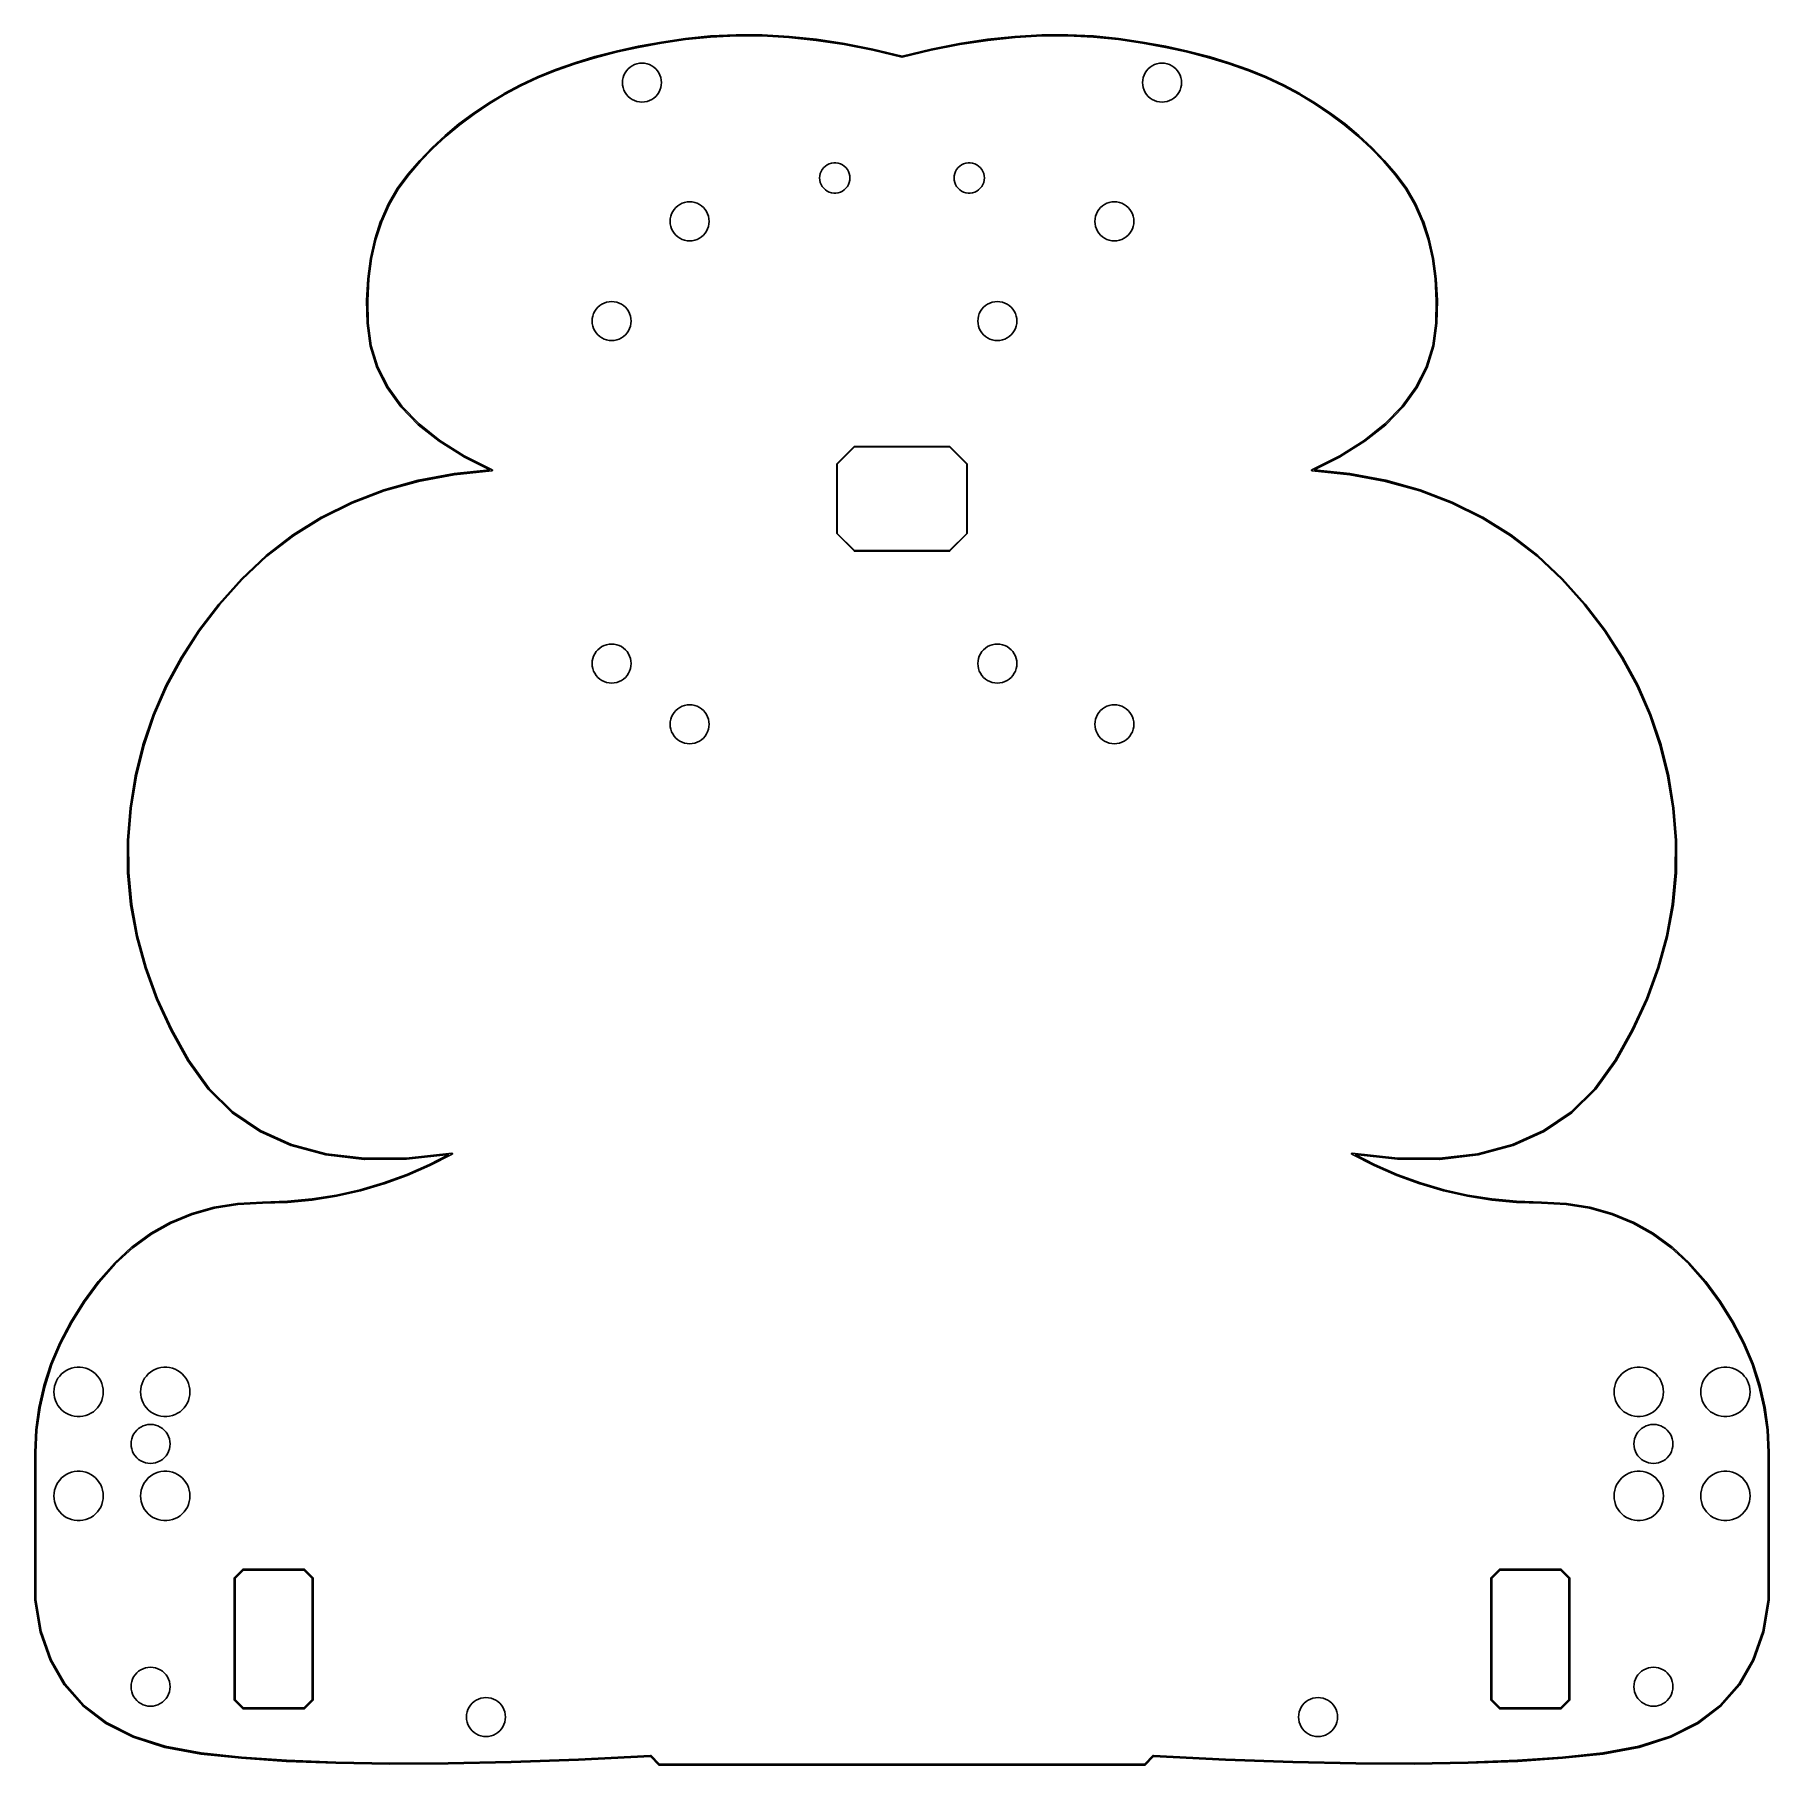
# Model space of a CAD drawing. Extents: x -100 to 100, y 0 to 200.
import ezdxf

# ---------------------------------------------------------------- set-up
doc = ezdxf.new("R2010")
doc.units = 0
doc.layers.add('BLACK', color=7, linetype='CONTINUOUS')

msp = doc.modelspace()

# ---------------------------------------------------------------- linework, layer by layer
at = {"layer": 'BLACK', "linetype": 'CONTINUOUS'}
for p, q in [((-32.9902, 197.63), (-30.4368, 198.189)), ((-30.4368, 198.189), (-30.4356, 198.189)), ((-30.4356, 198.189), (-30.4346, 198.189)), ((-30.4346, 198.189), (-27.7653, 198.675)), ((-27.7431, 198.547), (-30.4101, 198.062)), ((-27.7653, 198.675), (-27.7642, 198.675)), ((-27.7642, 198.675), (-27.7632, 198.675)), ((-27.7632, 198.675), (-24.9779, 199.087)), ((-24.9603, 198.958), (-27.7431, 198.547)), ((-24.9779, 199.087), (-24.9765, 199.087)), ((-24.9765, 199.087), (-24.9751, 199.088)), ((-24.9751, 199.088), (-22.0972, 199.384)), ((-22.0856, 199.255), (-24.9603, 198.958)), ((-22.0972, 199.384), (-22.0953, 199.384)), ((-22.0953, 199.384), (-22.0936, 199.384)), ((-22.0936, 199.384), (-19.1462, 199.524)), ((-19.1418, 199.394), (-22.0856, 199.255)), ((-19.1462, 199.524), (-19.1445, 199.524)), ((-19.1445, 199.524), (-19.1427, 199.524)), ((-19.1427, 199.524), (-16.1259, 199.507)), ((-16.1283, 199.377), (-19.1418, 199.394)), ((-13.0452, 199.203), (-16.1283, 199.377)), ((-16.1259, 199.507), (-16.1243, 199.506)), ((-16.1243, 199.506), (-16.1226, 199.507)), ((-16.1226, 199.507), (-13.0363, 199.332)), ((-9.89241, 198.872), (-13.0452, 199.203)), ((-13.0363, 199.332), (-13.0348, 199.332)), ((-13.0348, 199.332), (-13.0332, 199.332)), ((-13.0332, 199.332), (-9.87737, 199.001)), ((-6.67004, 198.384), (-9.89241, 198.872)), ((-9.87737, 199.001), (-9.87597, 199)), ((-9.87597, 199), (-9.87442, 199)), ((-9.87442, 199), (-6.64917, 198.512)), ((-3.37796, 197.739), (-6.67004, 198.384)), ((-6.64917, 198.512), (-6.64789, 198.511)), ((-6.64789, 198.511), (-6.64641, 198.512)), ((-6.64641, 198.512), (-3.35169, 197.866)), ((3.35169, 197.866), (6.64641, 198.512)), ((6.67003, 198.384), (3.37796, 197.739)), ((6.64641, 198.512), (6.64788, 198.511)), ((6.64788, 198.511), (6.64917, 198.512)), ((6.64917, 198.512), (9.87442, 199)), ((9.8924, 198.872), (6.67003, 198.384)), ((9.87442, 199), (9.87597, 199)), ((9.87597, 199), (9.87737, 199.001)), ((9.87737, 199.001), (13.0332, 199.332)), ((13.0452, 199.203), (9.8924, 198.872)), ((13.0332, 199.332), (13.0348, 199.332)), ((13.0348, 199.332), (13.0363, 199.332)), ((13.0363, 199.332), (16.1226, 199.507)), ((16.1283, 199.377), (13.0452, 199.203)), ((16.1226, 199.507), (16.1243, 199.506)), ((16.1243, 199.506), (16.1259, 199.507)), ((16.1259, 199.507), (19.1427, 199.524)), ((19.1418, 199.394), (16.1283, 199.377)), ((22.0856, 199.255), (19.1418, 199.394)), ((19.1427, 199.524), (19.1445, 199.524)), ((19.1445, 199.524), (19.1462, 199.524)), ((19.1462, 199.524), (22.0936, 199.384)), ((24.9603, 198.958), (22.0856, 199.255)), ((22.0936, 199.384), (22.0953, 199.384)), ((22.0953, 199.384), (22.0972, 199.384)), ((22.0972, 199.384), (24.9751, 199.088)), ((27.7431, 198.547), (24.9603, 198.958)), ((24.9751, 199.088), (24.9764, 199.087)), ((24.9764, 199.087), (24.9779, 199.087)), ((24.9779, 199.087), (27.7632, 198.675)), ((30.4101, 198.062), (27.7431, 198.547)), ((27.7632, 198.675), (27.7642, 198.675)), ((27.7642, 198.675), (27.7653, 198.675)), ((27.7653, 198.675), (30.4346, 198.189)), ((30.4346, 198.189), (30.4356, 198.189)), ((30.4356, 198.189), (30.4368, 198.189)), ((30.4368, 198.189), (32.9902, 197.63)), ((-39.9622, 195.511), (-37.7567, 196.29)), ((-37.7148, 196.167), (-39.9175, 195.389)), ((-37.7567, 196.29), (-37.7552, 196.29)), ((-37.7552, 196.29), (-37.754, 196.291)), ((-37.754, 196.291), (-35.4325, 196.997)), ((-35.396, 196.872), (-37.7148, 196.167)), ((-35.4325, 196.997), (-35.4311, 196.996)), ((-35.4311, 196.996), (-35.43, 196.997)), ((-35.43, 196.997), (-32.9926, 197.63)), ((-32.9612, 197.503), (-35.396, 196.872)), ((-32.9926, 197.63), (-32.9913, 197.629)), ((-32.9913, 197.629), (-32.9902, 197.63)), ((-30.4101, 198.062), (-32.9612, 197.503)), ((-30.861, 196.079), (-30.5823, 196.173)), ((-30.5823, 196.173), (-30.2937, 196.231)), ((-30.2937, 196.231), (-30, 196.25)), ((-30, 196.25), (-29.7063, 196.231)), ((-29.7063, 196.231), (-29.4177, 196.173)), ((-29.4177, 196.173), (-29.139, 196.079)), ((-0.01508, 196.937), (-3.37796, 197.739)), ((-3.35169, 197.866), (-3.35051, 197.865)), ((-3.35051, 197.865), (-3.3491, 197.866)), ((-3.3491, 197.866), (0, 197.067)), ((0, 196.939), (-0.01508, 196.937)), ((0, 197.067), (3.3491, 197.866)), ((0.01508, 196.937), (0, 196.939)), ((3.37796, 197.739), (0.01508, 196.937)), ((3.3491, 197.866), (3.35051, 197.865)), ((3.35051, 197.865), (3.35169, 197.866)), ((29.139, 196.079), (29.4177, 196.173)), ((29.4177, 196.173), (29.7063, 196.231)), ((29.7063, 196.231), (30, 196.25)), ((30, 196.25), (30.2937, 196.231)), ((30.2937, 196.231), (30.5823, 196.173)), ((32.9612, 197.503), (30.4101, 198.062)), ((30.5823, 196.173), (30.861, 196.079)), ((35.396, 196.872), (32.9612, 197.503)), ((32.9902, 197.63), (32.9913, 197.629)), ((32.9913, 197.629), (32.9926, 197.63)), ((32.9926, 197.63), (35.43, 196.997)), ((37.7148, 196.167), (35.396, 196.872)), ((35.43, 196.997), (35.4311, 196.996)), ((35.4311, 196.996), (35.4325, 196.997)), ((35.4325, 196.997), (37.754, 196.291)), ((39.9174, 195.389), (37.7148, 196.167)), ((37.754, 196.291), (37.7552, 196.29)), ((37.7552, 196.29), (37.7567, 196.29)), ((37.7567, 196.29), (39.9622, 195.511)), ((-44.0313, 193.729), (-42.0577, 194.655)), ((-42.004, 194.537), (-43.9746, 193.612)), ((-42.0577, 194.655), (-42.056, 194.656)), ((-42.056, 194.656), (-42.0547, 194.657)), ((-42.0547, 194.657), (-39.9651, 195.509)), ((-39.9175, 195.389), (-42.004, 194.537)), ((-39.9651, 195.509), (-39.9635, 195.509)), ((-39.9635, 195.509), (-39.9622, 195.511)), ((-32.25, 194), (-32.2308, 194.294)), ((-32.2308, 194.294), (-32.1733, 194.582)), ((-32.1733, 194.582), (-32.0787, 194.861)), ((-32.0787, 194.861), (-31.9486, 195.125)), ((-31.9486, 195.125), (-31.785, 195.37)), ((-31.785, 195.37), (-31.591, 195.591)), ((-31.591, 195.591), (-31.3697, 195.785)), ((-31.3697, 195.785), (-31.125, 195.949)), ((-31.125, 195.949), (-30.861, 196.079)), ((-29.139, 196.079), (-28.875, 195.949)), ((-28.875, 195.949), (-28.6303, 195.785)), ((-28.6303, 195.785), (-28.409, 195.591)), ((-28.409, 195.591), (-28.215, 195.37)), ((-28.215, 195.37), (-28.0514, 195.125)), ((-28.0514, 195.125), (-27.9213, 194.861)), ((-27.9213, 194.861), (-27.8267, 194.582)), ((-27.8267, 194.582), (-27.7692, 194.294)), ((-27.7692, 194.294), (-27.75, 194)), ((27.75, 194), (27.7692, 194.294)), ((27.7692, 194.294), (27.8267, 194.582)), ((27.8267, 194.582), (27.9213, 194.861)), ((27.9213, 194.861), (28.0514, 195.125)), ((28.0514, 195.125), (28.215, 195.37)), ((28.215, 195.37), (28.409, 195.591)), ((28.409, 195.591), (28.6303, 195.785)), ((28.6303, 195.785), (28.875, 195.949)), ((28.875, 195.949), (29.139, 196.079)), ((30.861, 196.079), (31.125, 195.949)), ((31.125, 195.949), (31.3697, 195.785)), ((31.3697, 195.785), (31.591, 195.591)), ((31.591, 195.591), (31.785, 195.37)), ((31.785, 195.37), (31.9486, 195.125)), ((31.9486, 195.125), (32.0787, 194.861)), ((32.0787, 194.861), (32.1733, 194.582)), ((32.1733, 194.582), (32.2308, 194.294)), ((32.2308, 194.294), (32.25, 194)), ((42.004, 194.537), (39.9174, 195.389)), ((39.9622, 195.511), (39.9635, 195.509)), ((39.9635, 195.509), (39.9651, 195.509)), ((39.9651, 195.509), (42.0547, 194.657)), ((43.9746, 193.612), (42.004, 194.537)), ((42.0547, 194.657), (42.056, 194.656)), ((42.056, 194.656), (42.0577, 194.655)), ((42.0577, 194.655), (44.0313, 193.729)), ((-47.7199, 191.641), (-45.9157, 192.723)), ((-45.8502, 192.611), (-47.6515, 191.53)), ((-45.9157, 192.723), (-45.9139, 192.724)), ((-45.9139, 192.724), (-45.9128, 192.725)), ((-45.9128, 192.725), (-44.0343, 193.728)), ((-43.9746, 193.612), (-45.8502, 192.611)), ((-44.0343, 193.728), (-44.0326, 193.728)), ((-44.0326, 193.728), (-44.0313, 193.729)), ((-32.2308, 193.706), (-32.25, 194)), ((-32.1733, 193.418), (-32.2308, 193.706)), ((-32.0787, 193.139), (-32.1733, 193.418)), ((-31.9486, 192.875), (-32.0787, 193.139)), ((-31.785, 192.63), (-31.9486, 192.875)), ((-31.591, 192.409), (-31.785, 192.63)), ((-31.3697, 192.215), (-31.591, 192.409)), ((-31.125, 192.051), (-31.3697, 192.215)), ((-28.6303, 192.215), (-28.875, 192.051)), ((-28.409, 192.409), (-28.6303, 192.215)), ((-28.215, 192.63), (-28.409, 192.409)), ((-28.0514, 192.875), (-28.215, 192.63)), ((-27.9213, 193.139), (-28.0514, 192.875)), ((-27.8267, 193.418), (-27.9213, 193.139)), ((-27.7692, 193.706), (-27.8267, 193.418)), ((-27.75, 194), (-27.7692, 193.706)), ((27.7692, 193.706), (27.75, 194)), ((27.8267, 193.418), (27.7692, 193.706)), ((27.9213, 193.139), (27.8267, 193.418)), ((28.0514, 192.875), (27.9213, 193.139)), ((28.215, 192.63), (28.0514, 192.875)), ((28.409, 192.409), (28.215, 192.63)), ((28.6303, 192.215), (28.409, 192.409)), ((28.875, 192.051), (28.6303, 192.215)), ((31.3697, 192.215), (31.125, 192.051)), ((31.591, 192.409), (31.3697, 192.215)), ((31.785, 192.63), (31.591, 192.409)), ((31.9486, 192.875), (31.785, 192.63)), ((32.0787, 193.139), (31.9486, 192.875)), ((32.1733, 193.418), (32.0787, 193.139)), ((32.2308, 193.706), (32.1733, 193.418)), ((32.25, 194), (32.2308, 193.706)), ((45.8502, 192.611), (43.9746, 193.612)), ((44.0313, 193.729), (44.0326, 193.728)), ((44.0326, 193.728), (44.0343, 193.728)), ((44.0343, 193.728), (45.9128, 192.725)), ((47.6516, 191.53), (45.8502, 192.611)), ((45.9128, 192.725), (45.9139, 192.724)), ((45.9139, 192.724), (45.9157, 192.723)), ((45.9157, 192.723), (47.7199, 191.641)), ((-51.1109, 189.232), (-49.4553, 190.475)), ((-49.3787, 190.37), (-51.0315, 189.129)), ((-49.4553, 190.475), (-49.4536, 190.475)), ((-49.4536, 190.475), (-49.4526, 190.477)), ((-49.4526, 190.477), (-47.7227, 191.639)), ((-47.6515, 191.53), (-49.3787, 190.37)), ((-47.7227, 191.639), (-47.7209, 191.639)), ((-47.7209, 191.639), (-47.7199, 191.641)), ((-30.861, 191.921), (-31.125, 192.051)), ((-30.5823, 191.827), (-30.861, 191.921)), ((-30.2937, 191.769), (-30.5823, 191.827)), ((-30, 191.75), (-30.2937, 191.769)), ((-29.7063, 191.769), (-30, 191.75)), ((-29.4177, 191.827), (-29.7063, 191.769)), ((-29.139, 191.921), (-29.4177, 191.827)), ((-28.875, 192.051), (-29.139, 191.921)), ((29.139, 191.921), (28.875, 192.051)), ((29.4177, 191.827), (29.139, 191.921)), ((29.7063, 191.769), (29.4177, 191.827)), ((30, 191.75), (29.7063, 191.769)), ((30.2937, 191.769), (30, 191.75)), ((30.5823, 191.827), (30.2937, 191.769)), ((30.861, 191.921), (30.5823, 191.827)), ((31.125, 192.051), (30.861, 191.921)), ((49.3787, 190.37), (47.6516, 191.53)), ((47.7199, 191.641), (47.7209, 191.639)), ((47.7209, 191.639), (47.7227, 191.639)), ((47.7227, 191.639), (49.4526, 190.477)), ((51.0315, 189.129), (49.3787, 190.37)), ((49.4526, 190.477), (49.4536, 190.475)), ((49.4536, 190.475), (49.4553, 190.475)), ((49.4553, 190.475), (51.1109, 189.232)), ((-52.6949, 187.908), (-51.1136, 189.23)), ((-51.0315, 189.129), (-52.6102, 187.81)), ((-51.1136, 189.23), (-51.1119, 189.231)), ((-51.1119, 189.231), (-51.1109, 189.232)), ((52.6102, 187.81), (51.0315, 189.129)), ((51.1109, 189.232), (51.1119, 189.231)), ((51.1119, 189.231), (51.1136, 189.23)), ((51.1136, 189.23), (52.6949, 187.908)), ((-55.6397, 185.02), (-54.207, 186.502)), ((-54.1147, 186.41), (-55.5451, 184.931)), ((-54.207, 186.502), (-54.2053, 186.502)), ((-54.2053, 186.502), (-54.2045, 186.504)), ((-54.2045, 186.504), (-52.6975, 187.906)), ((-52.6102, 187.81), (-54.1147, 186.41)), ((-52.6975, 187.906), (-52.6958, 187.907)), ((-52.6958, 187.907), (-52.6949, 187.908)), ((54.1147, 186.41), (52.6102, 187.81)), ((52.6949, 187.908), (52.6958, 187.907)), ((52.6958, 187.907), (52.6975, 187.906)), ((52.6975, 187.906), (54.2045, 186.504)), ((55.5451, 184.931), (54.1147, 186.41)), ((54.2045, 186.504), (54.2053, 186.502)), ((54.2053, 186.502), (54.207, 186.502)), ((54.207, 186.502), (55.6397, 185.02)), ((-57.0005, 183.456), (-55.642, 185.017)), ((-55.5451, 184.931), (-56.9007, 183.373)), ((-55.642, 185.017), (-55.6404, 185.018)), ((-55.6404, 185.018), (-55.6397, 185.02)), ((-9.19592, 183.986), (-9.03284, 184.19)), ((-9.03284, 184.19), (-8.84111, 184.368)), ((-8.84111, 184.368), (-8.625, 184.516)), ((-8.625, 184.516), (-8.38935, 184.629)), ((-8.38935, 184.629), (-8.13941, 184.706)), ((-8.13941, 184.706), (-7.88078, 184.745)), ((-7.88078, 184.745), (-7.61922, 184.745)), ((-7.61922, 184.745), (-7.36059, 184.706)), ((-7.36059, 184.706), (-7.11065, 184.629)), ((-7.11065, 184.629), (-6.875, 184.516)), ((-6.875, 184.516), (-6.65889, 184.368)), ((-6.65889, 184.368), (-6.46716, 184.19)), ((-6.46716, 184.19), (-6.30408, 183.986)), ((6.30408, 183.986), (6.46716, 184.19)), ((6.46716, 184.19), (6.65889, 184.368)), ((6.65889, 184.368), (6.875, 184.516)), ((6.875, 184.516), (7.11065, 184.629)), ((7.11065, 184.629), (7.36059, 184.706)), ((7.36059, 184.706), (7.61922, 184.745)), ((7.61922, 184.745), (7.88078, 184.745)), ((7.88078, 184.745), (8.13941, 184.706)), ((8.13941, 184.706), (8.38935, 184.629)), ((8.38935, 184.629), (8.625, 184.516)), ((8.625, 184.516), (8.84111, 184.368)), ((8.84111, 184.368), (9.03284, 184.19)), ((9.03284, 184.19), (9.19592, 183.986)), ((56.9007, 183.373), (55.5451, 184.931)), ((55.6397, 185.02), (55.6404, 185.018)), ((55.6404, 185.018), (55.642, 185.017)), ((55.642, 185.017), (57.0005, 183.456)), ((-58.2332, 181.783), (-57.0038, 183.452)), ((-56.9007, 183.373), (-58.1265, 181.708)), ((-57.0038, 183.452), (-57.0014, 183.453)), ((-57.0014, 183.453), (-57.0005, 183.456)), ((-9.5, 183), (-9.48045, 183.261)), ((-9.48045, 182.739), (-9.5, 183)), ((-9.48045, 183.261), (-9.42225, 183.516)), ((-9.42225, 182.484), (-9.48045, 182.739)), ((-9.42225, 183.516), (-9.3267, 183.759)), ((-9.3267, 182.241), (-9.42225, 182.484)), ((-9.3267, 183.759), (-9.19592, 183.986)), ((-9.19592, 182.014), (-9.3267, 182.241)), ((-6.30408, 183.986), (-6.1733, 183.759)), ((-6.1733, 182.241), (-6.30408, 182.014)), ((-6.1733, 183.759), (-6.07775, 183.516)), ((-6.07775, 182.484), (-6.1733, 182.241)), ((-6.07775, 183.516), (-6.01955, 183.261)), ((-6.01955, 182.739), (-6.07775, 182.484)), ((-6.01955, 183.261), (-6, 183)), ((-6, 183), (-6.01955, 182.739)), ((6, 183), (6.01955, 183.261)), ((6.01955, 182.739), (6, 183)), ((6.01955, 183.261), (6.07775, 183.516)), ((6.07775, 182.484), (6.01955, 182.739)), ((6.07775, 183.516), (6.1733, 183.759)), ((6.1733, 182.241), (6.07775, 182.484)), ((6.1733, 183.759), (6.30408, 183.986)), ((6.30408, 182.014), (6.1733, 182.241)), ((9.19592, 183.986), (9.3267, 183.759)), ((9.3267, 182.241), (9.19592, 182.014)), ((9.3267, 183.759), (9.42225, 183.516)), ((9.42225, 182.484), (9.3267, 182.241)), ((9.42225, 183.516), (9.48045, 183.261)), ((9.48045, 182.739), (9.42225, 182.484)), ((9.48045, 183.261), (9.5, 183)), ((9.5, 183), (9.48045, 182.739)), ((58.1265, 181.708), (56.9007, 183.373)), ((57.0005, 183.456), (57.0014, 183.453)), ((57.0014, 183.453), (57.0038, 183.452)), ((57.0038, 183.452), (58.2332, 181.783)), ((-59.283, 179.972), (-58.2372, 181.777)), ((-58.1265, 181.708), (-59.1688, 179.91)), ((-58.2372, 181.777), (-58.2342, 181.779)), ((-58.2342, 181.779), (-58.2332, 181.783)), ((-25.361, 180.079), (-25.0823, 180.173)), ((-25.0823, 180.173), (-24.7937, 180.231)), ((-24.7937, 180.231), (-24.5, 180.25)), ((-24.5, 180.25), (-24.2063, 180.231)), ((-24.2063, 180.231), (-23.9177, 180.173)), ((-23.9177, 180.173), (-23.639, 180.079)), ((-9.03284, 181.81), (-9.19592, 182.014)), ((-8.84111, 181.632), (-9.03284, 181.81)), ((-8.625, 181.484), (-8.84111, 181.632)), ((-8.38935, 181.371), (-8.625, 181.484)), ((-8.13941, 181.294), (-8.38935, 181.371)), ((-7.88078, 181.255), (-8.13941, 181.294)), ((-7.61922, 181.255), (-7.88078, 181.255)), ((-7.36059, 181.294), (-7.61922, 181.255)), ((-7.11065, 181.371), (-7.36059, 181.294)), ((-6.875, 181.484), (-7.11065, 181.371)), ((-6.65889, 181.632), (-6.875, 181.484)), ((-6.46716, 181.81), (-6.65889, 181.632)), ((-6.30408, 182.014), (-6.46716, 181.81)), ((6.46716, 181.81), (6.30408, 182.014)), ((6.65889, 181.632), (6.46716, 181.81)), ((6.875, 181.484), (6.65889, 181.632)), ((7.11065, 181.371), (6.875, 181.484)), ((7.36059, 181.294), (7.11065, 181.371)), ((7.61922, 181.255), (7.36059, 181.294)), ((7.88078, 181.255), (7.61922, 181.255)), ((8.13941, 181.294), (7.88078, 181.255)), ((8.38935, 181.371), (8.13941, 181.294)), ((8.625, 181.484), (8.38935, 181.371)), ((8.84111, 181.632), (8.625, 181.484)), ((9.03284, 181.81), (8.84111, 181.632)), ((9.19592, 182.014), (9.03284, 181.81)), ((23.639, 180.079), (23.9177, 180.173)), ((23.9177, 180.173), (24.2063, 180.231)), ((24.2063, 180.231), (24.5, 180.25)), ((24.5, 180.25), (24.7937, 180.231)), ((24.7937, 180.231), (25.0823, 180.173)), ((25.0823, 180.173), (25.361, 180.079)), ((59.1688, 179.91), (58.1265, 181.708)), ((58.2332, 181.783), (58.2342, 181.779)), ((58.2342, 181.779), (58.2372, 181.777)), ((58.2372, 181.777), (59.283, 179.972)), ((-60.1484, 178.025), (-59.2862, 179.966)), ((-59.1688, 179.91), (-60.0282, 177.975)), ((-59.2862, 179.966), (-59.2835, 179.968)), ((-59.2835, 179.968), (-59.283, 179.972)), ((-26.75, 178), (-26.7308, 178.294)), ((-26.7308, 178.294), (-26.6733, 178.582)), ((-26.6733, 178.582), (-26.5787, 178.861)), ((-26.5787, 178.861), (-26.4486, 179.125)), ((-26.4486, 179.125), (-26.285, 179.37)), ((-26.285, 179.37), (-26.091, 179.591)), ((-26.091, 179.591), (-25.8697, 179.785)), ((-25.8697, 179.785), (-25.625, 179.949)), ((-25.625, 179.949), (-25.361, 180.079)), ((-23.639, 180.079), (-23.375, 179.949)), ((-23.375, 179.949), (-23.1303, 179.785)), ((-23.1303, 179.785), (-22.909, 179.591)), ((-22.909, 179.591), (-22.715, 179.37)), ((-22.715, 179.37), (-22.5514, 179.125)), ((-22.5514, 179.125), (-22.4213, 178.861)), ((-22.4213, 178.861), (-22.3267, 178.582)), ((-22.3267, 178.582), (-22.2692, 178.294)), ((-22.2692, 178.294), (-22.25, 178)), ((22.25, 178), (22.2692, 178.294)), ((22.2692, 178.294), (22.3267, 178.582)), ((22.3267, 178.582), (22.4213, 178.861)), ((22.4213, 178.861), (22.5514, 179.125)), ((22.5514, 179.125), (22.715, 179.37)), ((22.715, 179.37), (22.909, 179.591)), ((22.909, 179.591), (23.1303, 179.785)), ((23.1303, 179.785), (23.375, 179.949)), ((23.375, 179.949), (23.639, 180.079)), ((25.361, 180.079), (25.625, 179.949)), ((25.625, 179.949), (25.8697, 179.785)), ((25.8697, 179.785), (26.091, 179.591)), ((26.091, 179.591), (26.285, 179.37)), ((26.285, 179.37), (26.4486, 179.125)), ((26.4486, 179.125), (26.5787, 178.861)), ((26.5787, 178.861), (26.6733, 178.582)), ((26.6733, 178.582), (26.7308, 178.294)), ((26.7308, 178.294), (26.75, 178)), ((60.0282, 177.975), (59.1688, 179.91)), ((59.283, 179.972), (59.2835, 179.968)), ((59.2835, 179.968), (59.2862, 179.966)), ((59.2862, 179.966), (60.1484, 178.025)), ((-60.8293, 175.942), (-60.1508, 178.019)), ((-60.0282, 177.975), (-60.7048, 175.905)), ((-60.1508, 178.019), (-60.1485, 178.021)), ((-60.1485, 178.021), (-60.1484, 178.025)), ((-26.7308, 177.706), (-26.75, 178)), ((-26.6733, 177.418), (-26.7308, 177.706)), ((-26.5787, 177.139), (-26.6733, 177.418)), ((-26.4486, 176.875), (-26.5787, 177.139)), ((-26.285, 176.63), (-26.4486, 176.875)), ((-26.091, 176.409), (-26.285, 176.63)), ((-25.8697, 176.215), (-26.091, 176.409)), ((-25.625, 176.051), (-25.8697, 176.215)), ((-23.1303, 176.215), (-23.375, 176.051)), ((-22.909, 176.409), (-23.1303, 176.215)), ((-22.715, 176.63), (-22.909, 176.409)), ((-22.5514, 176.875), (-22.715, 176.63)), ((-22.4213, 177.139), (-22.5514, 176.875)), ((-22.3267, 177.418), (-22.4213, 177.139)), ((-22.2692, 177.706), (-22.3267, 177.418)), ((-22.25, 178), (-22.2692, 177.706)), ((22.2692, 177.706), (22.25, 178)), ((22.3267, 177.418), (22.2692, 177.706)), ((22.4213, 177.139), (22.3267, 177.418)), ((22.5514, 176.875), (22.4213, 177.139)), ((22.715, 176.63), (22.5514, 176.875)), ((22.909, 176.409), (22.715, 176.63)), ((23.1303, 176.215), (22.909, 176.409)), ((23.375, 176.051), (23.1303, 176.215)), ((25.8697, 176.215), (25.625, 176.051)), ((26.091, 176.409), (25.8697, 176.215)), ((26.285, 176.63), (26.091, 176.409)), ((26.4486, 176.875), (26.285, 176.63)), ((26.5787, 177.139), (26.4486, 176.875)), ((26.6733, 177.418), (26.5787, 177.139)), ((26.7308, 177.706), (26.6733, 177.418)), ((26.75, 178), (26.7308, 177.706)), ((60.7048, 175.905), (60.0282, 177.975)), ((60.1484, 178.025), (60.1485, 178.021)), ((60.1485, 178.021), (60.1508, 178.019)), ((60.1508, 178.019), (60.8293, 175.942)), ((-61.3259, 173.724), (-60.831, 175.936)), ((-60.7048, 175.905), (-61.1985, 173.699)), ((-60.831, 175.936), (-60.8291, 175.939)), ((-60.8291, 175.939), (-60.8293, 175.942)), ((-25.361, 175.921), (-25.625, 176.051)), ((-25.0823, 175.827), (-25.361, 175.921)), ((-24.7937, 175.769), (-25.0823, 175.827)), ((-24.5, 175.75), (-24.7937, 175.769)), ((-24.2063, 175.769), (-24.5, 175.75)), ((-23.9177, 175.827), (-24.2063, 175.769)), ((-23.639, 175.921), (-23.9177, 175.827)), ((-23.375, 176.051), (-23.639, 175.921)), ((23.639, 175.921), (23.375, 176.051)), ((23.9177, 175.827), (23.639, 175.921)), ((24.2063, 175.769), (23.9177, 175.827)), ((24.5, 175.75), (24.2063, 175.769)), ((24.7937, 175.769), (24.5, 175.75)), ((25.0823, 175.827), (24.7937, 175.769)), ((25.361, 175.921), (25.0823, 175.827)), ((25.625, 176.051), (25.361, 175.921)), ((61.1985, 173.699), (60.7048, 175.905)), ((60.8293, 175.942), (60.8291, 175.939)), ((60.8291, 175.939), (60.831, 175.936)), ((60.831, 175.936), (61.3259, 173.724)), ((-61.6383, 171.371), (-61.327, 173.718)), ((-61.1985, 173.699), (-61.5091, 171.356)), ((-61.327, 173.718), (-61.3254, 173.721)), ((-61.3254, 173.721), (-61.3259, 173.724)), ((61.5091, 171.356), (61.1985, 173.699)), ((61.3259, 173.724), (61.3254, 173.721)), ((61.3254, 173.721), (61.327, 173.718)), ((61.327, 173.718), (61.6383, 171.371)), ((-61.7665, 168.882), (-61.6388, 171.365)), ((-61.6388, 171.365), (-61.6376, 171.368)), ((-61.6376, 171.368), (-61.6383, 171.371)), ((-61.5091, 171.356), (-61.6365, 168.878)), ((61.6365, 168.878), (61.5091, 171.356)), ((61.6383, 171.371), (61.6376, 171.368)), ((61.6376, 171.368), (61.6388, 171.365)), ((61.6388, 171.365), (61.7665, 168.882)), ((-61.7656, 168.879), (-61.7665, 168.882)), ((-61.7665, 168.877), (-61.7656, 168.879)), ((-61.7106, 166.258), (-61.7665, 168.877)), ((-61.6365, 168.878), (-61.5807, 166.264)), ((-35.091, 168.091), (-34.8697, 168.285)), ((-34.8697, 168.285), (-34.625, 168.449)), ((-34.625, 168.449), (-34.361, 168.579)), ((-34.361, 168.579), (-34.0823, 168.673)), ((-34.0823, 168.673), (-33.7937, 168.731)), ((-33.7937, 168.731), (-33.5, 168.75)), ((-33.5, 168.75), (-33.2063, 168.731)), ((-33.2063, 168.731), (-32.9177, 168.673)), ((-32.9177, 168.673), (-32.639, 168.579)), ((-32.639, 168.579), (-32.375, 168.449)), ((-32.375, 168.449), (-32.1303, 168.285)), ((-32.1303, 168.285), (-31.909, 168.091)), ((9.40901, 168.091), (9.63029, 168.285)), ((9.63029, 168.285), (9.875, 168.449)), ((9.875, 168.449), (10.139, 168.579)), ((10.139, 168.579), (10.4177, 168.673)), ((10.4177, 168.673), (10.7063, 168.731)), ((10.7063, 168.731), (11, 168.75)), ((11, 168.75), (11.2937, 168.731)), ((11.2937, 168.731), (11.5823, 168.673)), ((11.5823, 168.673), (11.861, 168.579)), ((11.861, 168.579), (12.125, 168.449)), ((12.125, 168.449), (12.3697, 168.285)), ((12.3697, 168.285), (12.591, 168.091)), ((61.5807, 166.264), (61.6365, 168.878)), ((61.7665, 168.877), (61.7106, 166.258)), ((61.7665, 168.882), (61.7656, 168.879)), ((61.7656, 168.879), (61.7665, 168.877)), ((-61.709, 166.254), (-61.7106, 166.258)), ((-61.71, 166.251), (-61.709, 166.254)), ((-61.3568, 163.634), (-61.71, 166.251)), ((-61.5807, 166.264), (-61.2287, 163.657)), ((-35.75, 166.5), (-35.7308, 166.794)), ((-35.7308, 166.206), (-35.75, 166.5)), ((-35.7308, 166.794), (-35.6733, 167.082)), ((-35.6733, 165.918), (-35.7308, 166.206)), ((-35.6733, 167.082), (-35.5787, 167.361)), ((-35.5787, 167.361), (-35.4486, 167.625)), ((-35.4486, 167.625), (-35.285, 167.87)), ((-35.285, 167.87), (-35.091, 168.091)), ((-31.909, 168.091), (-31.715, 167.87)), ((-31.715, 167.87), (-31.5514, 167.625)), ((-31.5514, 167.625), (-31.4213, 167.361)), ((-31.4213, 167.361), (-31.3267, 167.082)), ((-31.3267, 167.082), (-31.2692, 166.794)), ((-31.2692, 166.206), (-31.3267, 165.918)), ((-31.2692, 166.794), (-31.25, 166.5)), ((-31.25, 166.5), (-31.2692, 166.206)), ((8.75, 166.5), (8.76925, 166.794)), ((8.76925, 166.206), (8.75, 166.5)), ((8.76925, 166.794), (8.82667, 167.082)), ((8.82667, 165.918), (8.76925, 166.206)), ((8.82667, 167.082), (8.92127, 167.361)), ((8.92127, 167.361), (9.05144, 167.625)), ((9.05144, 167.625), (9.21495, 167.87)), ((9.21495, 167.87), (9.40901, 168.091)), ((12.591, 168.091), (12.785, 167.87)), ((12.785, 167.87), (12.9486, 167.625)), ((12.9486, 167.625), (13.0787, 167.361)), ((13.0787, 167.361), (13.1733, 167.082)), ((13.1733, 167.082), (13.2308, 166.794)), ((13.2308, 166.206), (13.1733, 165.918)), ((13.2308, 166.794), (13.25, 166.5)), ((13.25, 166.5), (13.2308, 166.206)), ((61.2286, 163.657), (61.5807, 166.264)), ((61.71, 166.251), (61.3568, 163.634)), ((61.7106, 166.258), (61.709, 166.254)), ((61.709, 166.254), (61.71, 166.251)), ((-35.5787, 165.639), (-35.6733, 165.918)), ((-35.4486, 165.375), (-35.5787, 165.639)), ((-35.285, 165.13), (-35.4486, 165.375)), ((-35.091, 164.909), (-35.285, 165.13)), ((-34.8697, 164.715), (-35.091, 164.909)), ((-34.625, 164.551), (-34.8697, 164.715)), ((-34.361, 164.421), (-34.625, 164.551)), ((-34.0823, 164.327), (-34.361, 164.421)), ((-33.7937, 164.269), (-34.0823, 164.327)), ((-33.5, 164.25), (-33.7937, 164.269)), ((-33.2063, 164.269), (-33.5, 164.25)), ((-32.9177, 164.327), (-33.2063, 164.269)), ((-32.639, 164.421), (-32.9177, 164.327)), ((-32.375, 164.551), (-32.639, 164.421)), ((-32.1303, 164.715), (-32.375, 164.551)), ((-31.909, 164.909), (-32.1303, 164.715)), ((-31.715, 165.13), (-31.909, 164.909)), ((-31.5514, 165.375), (-31.715, 165.13)), ((-31.4213, 165.639), (-31.5514, 165.375)), ((-31.3267, 165.918), (-31.4213, 165.639)), ((8.92127, 165.639), (8.82667, 165.918)), ((9.05144, 165.375), (8.92127, 165.639)), ((9.21495, 165.13), (9.05144, 165.375)), ((9.40901, 164.909), (9.21495, 165.13)), ((9.63029, 164.715), (9.40901, 164.909)), ((9.875, 164.551), (9.63029, 164.715)), ((10.139, 164.421), (9.875, 164.551)), ((10.4177, 164.327), (10.139, 164.421)), ((10.7063, 164.269), (10.4177, 164.327)), ((11, 164.25), (10.7063, 164.269)), ((11.2937, 164.269), (11, 164.25)), ((11.5823, 164.327), (11.2937, 164.269)), ((11.861, 164.421), (11.5823, 164.327)), ((12.125, 164.551), (11.861, 164.421)), ((12.3697, 164.715), (12.125, 164.551)), ((12.591, 164.909), (12.3697, 164.715)), ((12.785, 165.13), (12.591, 164.909)), ((12.9486, 165.375), (12.785, 165.13)), ((13.0787, 165.639), (12.9486, 165.375)), ((13.1733, 165.918), (13.0787, 165.639)), ((-61.3539, 163.629), (-61.3568, 163.634)), ((-61.3545, 163.624), (-61.3539, 163.629)), ((-60.5902, 161.149), (-61.3545, 163.624)), ((-61.2287, 163.657), (-60.4675, 161.192)), ((60.4675, 161.192), (61.2286, 163.657)), ((61.3545, 163.624), (60.5902, 161.149)), ((61.3568, 163.634), (61.3539, 163.629)), ((61.3539, 163.629), (61.3545, 163.624)), ((-60.5865, 161.144), (-60.5902, 161.149)), ((-60.5861, 161.139), (-60.5865, 161.144)), ((-59.4108, 158.805), (-60.5861, 161.139)), ((-60.4675, 161.192), (-59.297, 158.869)), ((59.297, 158.869), (60.4675, 161.192)), ((60.5861, 161.139), (59.4108, 158.805)), ((60.5865, 161.144), (60.5861, 161.139)), ((60.5902, 161.149), (60.5865, 161.144)), ((-59.4066, 158.802), (-59.4108, 158.805)), ((-59.4054, 158.797), (-59.4066, 158.802)), ((-57.819, 156.605), (-59.4054, 158.797)), ((-59.297, 158.869), (-57.7165, 156.685)), ((57.7165, 156.685), (59.297, 158.869)), ((59.4054, 158.797), (57.819, 156.605)), ((59.4066, 158.802), (59.4054, 158.797)), ((59.4108, 158.805), (59.4066, 158.802)), ((-57.8148, 156.602), (-57.819, 156.605)), ((-57.8129, 156.598), (-57.8148, 156.602)), ((-55.8155, 154.547), (-57.8129, 156.598)), ((-57.7165, 156.685), (-55.7253, 154.641)), ((55.7253, 154.641), (57.7165, 156.685)), ((57.8129, 156.598), (55.8155, 154.547)), ((57.8148, 156.602), (57.8129, 156.598)), ((57.819, 156.605), (57.8148, 156.602)), ((-55.8115, 154.546), (-55.8155, 154.547)), ((-55.8093, 154.542), (-55.8115, 154.546)), ((-53.4009, 152.633), (-55.8093, 154.542)), ((-55.7253, 154.641), (-53.323, 152.737)), ((53.323, 152.737), (55.7253, 154.641)), ((55.8093, 154.542), (53.4009, 152.633)), ((55.8115, 154.546), (55.8093, 154.542)), ((55.8155, 154.547), (55.8115, 154.546)), ((-53.3972, 152.632), (-53.4009, 152.633)), ((-53.395, 152.629), (-53.3972, 152.632)), ((-50.5756, 150.862), (-53.395, 152.629)), ((-53.323, 152.737), (-50.5091, 150.973)), ((50.5091, 150.973), (53.323, 152.737)), ((53.395, 152.629), (50.5756, 150.862)), ((53.3972, 152.632), (53.395, 152.629)), ((53.4009, 152.633), (53.3972, 152.632)), ((-50.5724, 150.861), (-50.5756, 150.862)), ((-50.5703, 150.859), (-50.5724, 150.861)), ((-47.5382, 149.333), (-50.5703, 150.859)), ((-50.5091, 150.973), (-47.2813, 149.349)), ((-7.51768, 150.018), (-5.51768, 152.018)), ((-5.48964, 151.975), (-7.475, 149.99)), ((-5.51768, 152.018), (-5.5, 152.025)), ((-5.5, 152.025), (5.5, 152.025)), ((5.48964, 151.975), (-5.48964, 151.975)), ((7.475, 149.99), (5.48964, 151.975)), ((5.5, 152.025), (5.51768, 152.018)), ((5.51768, 152.018), (7.51768, 150.018)), ((47.2813, 149.349), (50.5091, 150.973)), ((50.5703, 150.859), (47.5382, 149.333)), ((50.5724, 150.861), (50.5703, 150.859)), ((50.5756, 150.862), (50.5724, 150.861)), ((-59.7651, 147.041), (-55.8347, 148.132)), ((-55.8347, 148.132), (-55.8317, 148.131)), ((-55.8317, 148.131), (-55.8292, 148.133)), ((-55.8292, 148.133), (-51.6835, 148.904)), ((-51.6623, 148.776), (-55.8026, 148.006)), ((-51.6835, 148.904), (-51.6807, 148.903)), ((-51.6807, 148.903), (-51.6783, 148.905)), ((-51.6783, 148.905), (-47.5382, 149.333)), ((-47.3038, 149.226), (-51.6623, 148.776)), ((-47.2974, 149.23), (-47.3038, 149.226)), ((-47.2901, 149.229), (-47.2974, 149.23)), ((-47.2762, 149.241), (-47.2901, 149.229)), ((-47.2813, 149.349), (-47.2765, 149.344)), ((-47.2765, 149.344), (-47.2695, 149.341)), ((-47.2601, 149.25), (-47.2762, 149.241)), ((-47.2695, 149.341), (-47.2608, 149.325)), ((-47.2608, 149.325), (-47.2488, 149.311)), ((-47.258, 149.257), (-47.2601, 149.25)), ((-47.2525, 149.262), (-47.258, 149.257)), ((-47.2511, 149.28), (-47.2525, 149.262)), ((-47.2459, 149.298), (-47.2511, 149.28)), ((-47.2488, 149.311), (-47.2494, 149.304)), ((-47.2494, 149.304), (-47.2459, 149.298)), ((-7.525, 150), (-7.51768, 150.018)), ((-7.525, 142), (-7.525, 150)), ((-7.475, 149.99), (-7.475, 142.01)), ((7.475, 142.01), (7.475, 149.99)), ((7.51768, 150.018), (7.525, 150)), ((7.525, 150), (7.525, 142)), ((47.2459, 149.298), (47.2494, 149.304)), ((47.2511, 149.28), (47.2459, 149.298)), ((47.2488, 149.311), (47.2608, 149.325)), ((47.2494, 149.304), (47.2488, 149.311)), ((47.2525, 149.262), (47.2511, 149.28)), ((47.258, 149.257), (47.2525, 149.262)), ((47.2601, 149.25), (47.258, 149.257)), ((47.2762, 149.241), (47.2601, 149.25)), ((47.2608, 149.325), (47.2695, 149.341)), ((47.2695, 149.341), (47.2765, 149.344)), ((47.2901, 149.229), (47.2762, 149.241)), ((47.2765, 149.344), (47.2813, 149.349)), ((47.2974, 149.23), (47.2901, 149.229)), ((47.3038, 149.226), (47.2974, 149.23)), ((51.6623, 148.776), (47.3038, 149.226)), ((47.5382, 149.333), (51.6783, 148.905)), ((55.8026, 148.006), (51.6623, 148.776)), ((51.6783, 148.905), (51.6807, 148.903)), ((51.6807, 148.903), (51.6835, 148.904)), ((51.6835, 148.904), (55.8292, 148.133)), ((55.8292, 148.133), (55.8317, 148.131)), ((55.8317, 148.131), (55.8347, 148.132)), ((55.8347, 148.132), (59.7651, 147.041)), ((-63.486, 145.628), (-59.7708, 147.039)), ((-59.7275, 146.916), (-63.4369, 145.508)), ((-59.7708, 147.039), (-59.7676, 147.039)), ((-59.7676, 147.039), (-59.7651, 147.041)), ((-55.8026, 148.006), (-59.7275, 146.916)), ((59.7275, 146.916), (55.8026, 148.006)), ((63.4369, 145.508), (59.7275, 146.916)), ((59.7651, 147.041), (59.7676, 147.039)), ((59.7676, 147.039), (59.7708, 147.039)), ((59.7708, 147.039), (63.486, 145.628)), ((-66.9915, 143.895), (-63.4917, 145.626)), ((-63.4369, 145.508), (-66.931, 143.78)), ((-63.4917, 145.626), (-63.4884, 145.626)), ((-63.4884, 145.626), (-63.486, 145.628)), ((66.931, 143.78), (63.4369, 145.508)), ((63.486, 145.628), (63.4884, 145.626)), ((63.4884, 145.626), (63.4917, 145.626)), ((63.4917, 145.626), (66.9915, 143.895)), ((-70.2817, 141.842), (-66.9971, 143.892)), ((-66.931, 143.78), (-70.2101, 141.733)), ((-66.9971, 143.892), (-66.9938, 143.893)), ((-66.9938, 143.893), (-66.9915, 143.895)), ((70.2101, 141.733), (66.931, 143.78)), ((66.9915, 143.895), (66.9938, 143.893)), ((66.9938, 143.893), (66.9971, 143.892)), ((66.9971, 143.892), (70.2817, 141.842)), ((-73.3562, 139.468), (-70.287, 141.838)), ((-70.2101, 141.733), (-73.2742, 139.367)), ((-70.287, 141.838), (-70.2837, 141.839)), ((-70.2837, 141.839), (-70.2817, 141.842)), ((-7.51768, 141.982), (-7.525, 142)), ((-5.51768, 139.982), (-7.51768, 141.982)), ((-7.475, 142.01), (-5.48964, 140.025)), ((5.48964, 140.025), (7.475, 142.01)), ((7.51768, 141.982), (5.51768, 139.982)), ((7.525, 142), (7.51768, 141.982)), ((73.2742, 139.367), (70.2101, 141.733)), ((70.2817, 141.842), (70.2837, 141.839)), ((70.2837, 141.839), (70.287, 141.838)), ((70.287, 141.838), (73.3562, 139.468)), ((-76.215, 136.773), (-73.361, 139.464)), ((-73.2742, 139.367), (-76.1238, 136.681)), ((-73.361, 139.464), (-73.3579, 139.465)), ((-73.3579, 139.465), (-73.3562, 139.468)), ((-5.5, 139.975), (-5.51768, 139.982)), ((5.5, 139.975), (-5.5, 139.975)), ((-5.48964, 140.025), (5.48964, 140.025)), ((5.51768, 139.982), (5.5, 139.975)), ((76.1238, 136.681), (73.2742, 139.367)), ((73.3562, 139.468), (73.3579, 139.465)), ((73.3579, 139.465), (73.361, 139.464)), ((73.361, 139.464), (76.215, 136.773)), ((-78.8223, 133.863), (-76.2188, 136.769)), ((-76.1238, 136.681), (-78.7238, 133.778)), ((-76.2188, 136.769), (-76.2162, 136.771)), ((-76.2162, 136.771), (-76.215, 136.773)), ((78.7238, 133.778), (76.1238, 136.681)), ((76.215, 136.773), (76.2162, 136.771)), ((76.2162, 136.771), (76.2188, 136.769)), ((76.2188, 136.769), (78.8223, 133.863)), ((-81.1434, 130.84), (-78.8254, 133.859)), ((-78.7238, 133.778), (-81.0387, 130.763)), ((-78.8254, 133.859), (-78.8232, 133.861)), ((-78.8232, 133.861), (-78.8223, 133.863)), ((81.0387, 130.763), (78.7238, 133.778)), ((78.8223, 133.863), (78.8232, 133.861)), ((78.8232, 133.861), (78.8254, 133.859)), ((78.8254, 133.859), (81.1434, 130.84)), ((-83.1787, 127.705), (-81.1463, 130.836)), ((-81.0387, 130.763), (-83.0682, 127.636)), ((-81.1463, 130.836), (-81.1441, 130.838)), ((-81.1441, 130.838), (-81.1434, 130.84)), ((83.0682, 127.636), (81.0387, 130.763)), ((81.1434, 130.84), (81.1441, 130.838)), ((81.1441, 130.838), (81.1463, 130.836)), ((81.1463, 130.836), (83.1787, 127.705)), ((-35.5787, 127.861), (-35.4486, 128.125)), ((-35.4486, 128.125), (-35.285, 128.37)), ((-35.285, 128.37), (-35.091, 128.591)), ((-35.091, 128.591), (-34.8697, 128.785)), ((-34.8697, 128.785), (-34.625, 128.949)), ((-34.625, 128.949), (-34.361, 129.079)), ((-34.361, 129.079), (-34.0823, 129.173)), ((-34.0823, 129.173), (-33.7937, 129.231)), ((-33.7937, 129.231), (-33.5, 129.25)), ((-33.5, 129.25), (-33.2063, 129.231)), ((-33.2063, 129.231), (-32.9177, 129.173)), ((-32.9177, 129.173), (-32.639, 129.079)), ((-32.639, 129.079), (-32.375, 128.949)), ((-32.375, 128.949), (-32.1303, 128.785)), ((-32.1303, 128.785), (-31.909, 128.591)), ((-31.909, 128.591), (-31.715, 128.37)), ((-31.715, 128.37), (-31.5514, 128.125)), ((-31.5514, 128.125), (-31.4213, 127.861)), ((8.92127, 127.861), (9.05144, 128.125)), ((9.05144, 128.125), (9.21495, 128.37)), ((9.21495, 128.37), (9.40901, 128.591)), ((9.40901, 128.591), (9.63029, 128.785)), ((9.63029, 128.785), (9.875, 128.949)), ((9.875, 128.949), (10.139, 129.079)), ((10.139, 129.079), (10.4177, 129.173)), ((10.4177, 129.173), (10.7063, 129.231)), ((10.7063, 129.231), (11, 129.25)), ((11, 129.25), (11.2937, 129.231)), ((11.2937, 129.231), (11.5823, 129.173)), ((11.5823, 129.173), (11.861, 129.079)), ((11.861, 129.079), (12.125, 128.949)), ((12.125, 128.949), (12.3697, 128.785)), ((12.3697, 128.785), (12.591, 128.591)), ((12.591, 128.591), (12.785, 128.37)), ((12.785, 128.37), (12.9486, 128.125)), ((12.9486, 128.125), (13.0787, 127.861)), ((-84.9283, 124.456), (-83.1814, 127.7)), ((-83.0682, 127.636), (-84.8125, 124.397)), ((-83.1814, 127.7), (-83.1793, 127.702)), ((-83.1793, 127.702), (-83.1787, 127.705)), ((-35.75, 127), (-35.7308, 127.294)), ((-35.7308, 126.706), (-35.75, 127)), ((-35.7308, 127.294), (-35.6733, 127.582)), ((-35.6733, 126.418), (-35.7308, 126.706)), ((-35.6733, 127.582), (-35.5787, 127.861)), ((-35.5787, 126.139), (-35.6733, 126.418)), ((-35.4486, 125.875), (-35.5787, 126.139)), ((-31.4213, 126.139), (-31.5514, 125.875)), ((-31.4213, 127.861), (-31.3267, 127.582)), ((-31.3267, 126.418), (-31.4213, 126.139)), ((-31.3267, 127.582), (-31.2692, 127.294)), ((-31.2692, 126.706), (-31.3267, 126.418)), ((-31.2692, 127.294), (-31.25, 127)), ((-31.25, 127), (-31.2692, 126.706)), ((8.75, 127), (8.76925, 127.294)), ((8.76925, 126.706), (8.75, 127)), ((8.76925, 127.294), (8.82667, 127.582)), ((8.82667, 126.418), (8.76925, 126.706)), ((8.82667, 127.582), (8.92127, 127.861)), ((8.92127, 126.139), (8.82667, 126.418)), ((9.05144, 125.875), (8.92127, 126.139)), ((13.0787, 126.139), (12.9486, 125.875)), ((13.0787, 127.861), (13.1733, 127.582)), ((13.1733, 126.418), (13.0787, 126.139)), ((13.1733, 127.582), (13.2308, 127.294)), ((13.2308, 126.706), (13.1733, 126.418)), ((13.2308, 127.294), (13.25, 127)), ((13.25, 127), (13.2308, 126.706)), ((84.8125, 124.397), (83.0682, 127.636)), ((83.1787, 127.705), (83.1792, 127.702)), ((83.1792, 127.702), (83.1814, 127.7)), ((83.1814, 127.7), (84.9283, 124.456)), ((-86.3919, 121.095), (-84.9306, 124.451)), ((-84.8125, 124.397), (-86.2716, 121.046)), ((-84.9306, 124.451), (-84.9286, 124.453)), ((-84.9286, 124.453), (-84.9283, 124.456)), ((-35.285, 125.63), (-35.4486, 125.875)), ((-35.091, 125.409), (-35.285, 125.63)), ((-34.8697, 125.215), (-35.091, 125.409)), ((-34.625, 125.051), (-34.8697, 125.215)), ((-34.361, 124.921), (-34.625, 125.051)), ((-34.0823, 124.827), (-34.361, 124.921)), ((-33.7937, 124.769), (-34.0823, 124.827)), ((-33.5, 124.75), (-33.7937, 124.769)), ((-33.2063, 124.769), (-33.5, 124.75)), ((-32.9177, 124.827), (-33.2063, 124.769)), ((-32.639, 124.921), (-32.9177, 124.827)), ((-32.375, 125.051), (-32.639, 124.921)), ((-32.1303, 125.215), (-32.375, 125.051)), ((-31.909, 125.409), (-32.1303, 125.215)), ((-31.715, 125.63), (-31.909, 125.409)), ((-31.5514, 125.875), (-31.715, 125.63)), ((9.21495, 125.63), (9.05144, 125.875)), ((9.40901, 125.409), (9.21495, 125.63)), ((9.63029, 125.215), (9.40901, 125.409)), ((9.875, 125.051), (9.63029, 125.215)), ((10.139, 124.921), (9.875, 125.051)), ((10.4177, 124.827), (10.139, 124.921)), ((10.7063, 124.769), (10.4177, 124.827)), ((11, 124.75), (10.7063, 124.769)), ((11.2937, 124.769), (11, 124.75)), ((11.5823, 124.827), (11.2937, 124.769)), ((11.861, 124.921), (11.5823, 124.827)), ((12.125, 125.051), (11.861, 124.921)), ((12.3697, 125.215), (12.125, 125.051)), ((12.591, 125.409), (12.3697, 125.215)), ((12.785, 125.63), (12.591, 125.409)), ((12.9486, 125.875), (12.785, 125.63)), ((86.2716, 121.046), (84.8125, 124.397)), ((84.9283, 124.456), (84.9286, 124.453)), ((84.9286, 124.453), (84.9306, 124.451)), ((84.9306, 124.451), (86.3919, 121.095)), ((-25.361, 122.079), (-25.0823, 122.173)), ((-25.0823, 122.173), (-24.7937, 122.231)), ((-24.7937, 122.231), (-24.5, 122.25)), ((-24.5, 122.25), (-24.2063, 122.231)), ((-24.2063, 122.231), (-23.9177, 122.173)), ((-23.9177, 122.173), (-23.639, 122.079)), ((23.639, 122.079), (23.9177, 122.173)), ((23.9177, 122.173), (24.2063, 122.231)), ((24.2063, 122.231), (24.5, 122.25)), ((24.5, 122.25), (24.7937, 122.231)), ((24.7937, 122.231), (25.0823, 122.173)), ((25.0823, 122.173), (25.361, 122.079)), ((-87.5696, 117.621), (-86.3939, 121.09)), ((-86.2716, 121.046), (-87.4456, 117.582)), ((-86.3939, 121.09), (-86.392, 121.092)), ((-86.392, 121.092), (-86.3919, 121.095)), ((-26.75, 120), (-26.7308, 120.294)), ((-26.7308, 120.294), (-26.6733, 120.582)), ((-26.6733, 120.582), (-26.5787, 120.861)), ((-26.5787, 120.861), (-26.4486, 121.125)), ((-26.4486, 121.125), (-26.285, 121.37)), ((-26.285, 121.37), (-26.091, 121.591)), ((-26.091, 121.591), (-25.8697, 121.785)), ((-25.8697, 121.785), (-25.625, 121.949)), ((-25.625, 121.949), (-25.361, 122.079)), ((-23.639, 122.079), (-23.375, 121.949)), ((-23.375, 121.949), (-23.1303, 121.785)), ((-23.1303, 121.785), (-22.909, 121.591)), ((-22.909, 121.591), (-22.715, 121.37)), ((-22.715, 121.37), (-22.5514, 121.125)), ((-22.5514, 121.125), (-22.4213, 120.861)), ((-22.4213, 120.861), (-22.3267, 120.582)), ((-22.3267, 120.582), (-22.2692, 120.294)), ((-22.2692, 120.294), (-22.25, 120)), ((22.25, 120), (22.2692, 120.294)), ((22.2692, 120.294), (22.3267, 120.582)), ((22.3267, 120.582), (22.4213, 120.861)), ((22.4213, 120.861), (22.5514, 121.125)), ((22.5514, 121.125), (22.715, 121.37)), ((22.715, 121.37), (22.909, 121.591)), ((22.909, 121.591), (23.1303, 121.785)), ((23.1303, 121.785), (23.375, 121.949)), ((23.375, 121.949), (23.639, 122.079)), ((25.361, 122.079), (25.625, 121.949)), ((25.625, 121.949), (25.8697, 121.785)), ((25.8697, 121.785), (26.091, 121.591)), ((26.091, 121.591), (26.285, 121.37)), ((26.285, 121.37), (26.4486, 121.125)), ((26.4486, 121.125), (26.5787, 120.861)), ((26.5787, 120.861), (26.6733, 120.582)), ((26.6733, 120.582), (26.7308, 120.294)), ((26.7308, 120.294), (26.75, 120)), ((87.4456, 117.582), (86.2716, 121.046)), ((86.3919, 121.095), (86.392, 121.092)), ((86.392, 121.092), (86.3939, 121.09)), ((86.3939, 121.09), (87.5696, 117.621)), ((-26.7308, 119.706), (-26.75, 120)), ((-26.6733, 119.418), (-26.7308, 119.706)), ((-26.5787, 119.139), (-26.6733, 119.418)), ((-26.4486, 118.875), (-26.5787, 119.139)), ((-26.285, 118.63), (-26.4486, 118.875)), ((-26.091, 118.409), (-26.285, 118.63)), ((-25.8697, 118.215), (-26.091, 118.409)), ((-25.625, 118.051), (-25.8697, 118.215)), ((-23.1303, 118.215), (-23.375, 118.051)), ((-22.909, 118.409), (-23.1303, 118.215)), ((-22.715, 118.63), (-22.909, 118.409)), ((-22.5514, 118.875), (-22.715, 118.63)), ((-22.4213, 119.139), (-22.5514, 118.875)), ((-22.3267, 119.418), (-22.4213, 119.139)), ((-22.2692, 119.706), (-22.3267, 119.418)), ((-22.25, 120), (-22.2692, 119.706)), ((22.2692, 119.706), (22.25, 120)), ((22.3267, 119.418), (22.2692, 119.706)), ((22.4213, 119.139), (22.3267, 119.418)), ((22.5514, 118.875), (22.4213, 119.139)), ((22.715, 118.63), (22.5514, 118.875)), ((22.909, 118.409), (22.715, 118.63)), ((23.1303, 118.215), (22.909, 118.409)), ((23.375, 118.051), (23.1303, 118.215)), ((25.8697, 118.215), (25.625, 118.051)), ((26.091, 118.409), (25.8697, 118.215)), ((26.285, 118.63), (26.091, 118.409)), ((26.4486, 118.875), (26.285, 118.63)), ((26.5787, 119.139), (26.4486, 118.875)), ((26.6733, 119.418), (26.5787, 119.139)), ((26.7308, 119.706), (26.6733, 119.418)), ((26.75, 120), (26.7308, 119.706)), ((-88.4613, 114.034), (-87.5711, 117.616)), ((-87.4456, 117.582), (-88.3345, 114.005)), ((-87.5711, 117.616), (-87.5694, 117.618)), ((-87.5694, 117.618), (-87.5696, 117.621)), ((-25.361, 117.921), (-25.625, 118.051)), ((-25.0823, 117.827), (-25.361, 117.921)), ((-24.7937, 117.769), (-25.0823, 117.827)), ((-24.5, 117.75), (-24.7937, 117.769)), ((-24.2063, 117.769), (-24.5, 117.75)), ((-23.9177, 117.827), (-24.2063, 117.769)), ((-23.639, 117.921), (-23.9177, 117.827)), ((-23.375, 118.051), (-23.639, 117.921)), ((23.639, 117.921), (23.375, 118.051)), ((23.9177, 117.827), (23.639, 117.921)), ((24.2063, 117.769), (23.9177, 117.827)), ((24.5, 117.75), (24.2063, 117.769)), ((24.7937, 117.769), (24.5, 117.75)), ((25.0823, 117.827), (24.7937, 117.769)), ((25.361, 117.921), (25.0823, 117.827)), ((25.625, 118.051), (25.361, 117.921)), ((88.3345, 114.005), (87.4456, 117.582)), ((87.5696, 117.621), (87.5694, 117.618)), ((87.5694, 117.618), (87.5711, 117.616)), ((87.5711, 117.616), (88.4613, 114.034)), ((-89.067, 110.335), (-88.4624, 114.029)), ((-88.3345, 114.005), (-88.9383, 110.317)), ((-88.4624, 114.029), (-88.4609, 114.031)), ((-88.4609, 114.031), (-88.4613, 114.034)), ((88.9383, 110.317), (88.3345, 114.005)), ((88.4613, 114.034), (88.4609, 114.031)), ((88.4609, 114.031), (88.4624, 114.029)), ((88.4624, 114.029), (89.067, 110.335)), ((-89.3675, 106.593), (-89.0676, 110.33)), ((-88.9383, 110.317), (-89.2377, 106.586)), ((-89.0676, 110.33), (-89.0663, 110.332)), ((-89.0663, 110.332), (-89.067, 110.335)), ((89.2377, 106.586), (88.9383, 110.317)), ((89.067, 110.335), (89.0663, 110.332)), ((89.0663, 110.332), (89.0676, 110.33)), ((89.0676, 110.33), (89.3675, 106.593)), ((-89.3677, 106.588), (-89.3666, 106.59)), ((-89.3436, 102.879), (-89.3677, 106.588)), ((-89.3666, 106.59), (-89.3675, 106.593)), ((-89.2377, 106.586), (-89.2136, 102.882)), ((89.2136, 102.882), (89.2377, 106.586)), ((89.3677, 106.588), (89.3436, 102.879)), ((89.3675, 106.593), (89.3666, 106.59)), ((89.3666, 106.59), (89.3677, 106.588)), ((-89.3424, 102.876), (-89.3436, 102.879)), ((-89.3433, 102.873), (-89.3424, 102.876)), ((-88.9952, 99.192), (-89.3433, 102.873)), ((-89.2136, 102.882), (-88.866, 99.2071)), ((88.866, 99.2071), (89.2136, 102.882)), ((89.3433, 102.873), (88.9952, 99.192)), ((89.3436, 102.879), (89.3424, 102.876)), ((89.3424, 102.876), (89.3433, 102.873)), ((-88.9938, 99.1893), (-88.9952, 99.192)), ((-88.9944, 99.1864), (-88.9938, 99.1893)), ((-88.3223, 95.533), (-88.9944, 99.1864)), ((-88.866, 99.2071), (-88.195, 95.5593)), ((88.195, 95.5593), (88.866, 99.2071)), ((88.9944, 99.1864), (88.3223, 95.533)), ((88.9952, 99.192), (88.9938, 99.1893)), ((88.9938, 99.1893), (88.9944, 99.1864)), ((-88.3207, 95.5305), (-88.3223, 95.533)), ((-88.3211, 95.5275), (-88.3207, 95.5305)), ((-87.325, 91.9018), (-88.3211, 95.5275)), ((-88.195, 95.5593), (-87.2004, 91.9389)), ((87.2004, 91.9389), (88.195, 95.5593)), ((88.3211, 95.5275), (87.325, 91.9018)), ((88.3223, 95.533), (88.3207, 95.5305)), ((88.3207, 95.5305), (88.3211, 95.5275)), ((-87.3233, 91.8996), (-87.325, 91.9018)), ((-87.3234, 91.8967), (-87.3233, 91.8996)), ((-86.0033, 88.2987), (-87.3234, 91.8967)), ((-87.2004, 91.9389), (-85.8822, 88.3459)), ((85.8822, 88.3459), (87.2004, 91.9389)), ((87.3234, 91.8967), (86.0033, 88.2987)), ((87.325, 91.9018), (87.3233, 91.8996)), ((87.3233, 91.8996), (87.3234, 91.8967)), ((-86.0015, 88.2967), (-86.0033, 88.2987)), ((-86.0014, 88.2939), (-86.0015, 88.2967)), ((-84.3574, 84.7236), (-86.0014, 88.2939)), ((-85.8822, 88.3459), (-84.2403, 84.7802)), ((84.2403, 84.7802), (85.8822, 88.3459)), ((86.0014, 88.2939), (84.3574, 84.7236)), ((86.0015, 88.2967), (86.0014, 88.2939)), ((86.0033, 88.2987), (86.0015, 88.2967)), ((-84.3554, 84.7219), (-84.3574, 84.7236)), ((-84.3551, 84.7193), (-84.3554, 84.7219)), ((-82.3872, 81.1767), (-84.3551, 84.7193)), ((-84.2403, 84.7802), (-82.2754, 81.2431)), ((82.2754, 81.2431), (84.2403, 84.7802)), ((84.3551, 84.7193), (82.3872, 81.1767)), ((84.3554, 84.7219), (84.3551, 84.7193)), ((84.3574, 84.7236), (84.3554, 84.7219)), ((-82.3841, 81.1742), (-82.3872, 81.1767)), ((-82.3831, 81.1703), (-82.3841, 81.1742)), ((-80.0443, 77.9149), (-82.3831, 81.1703)), ((-82.2754, 81.2431), (-79.942, 77.9953)), ((79.942, 77.9953), (82.2754, 81.2431)), ((82.3831, 81.1703), (80.0443, 77.9149)), ((82.3841, 81.1742), (82.3831, 81.1703)), ((82.3872, 81.1767), (82.3841, 81.1742)), ((-80.0394, 77.9118), (-80.0443, 77.9149)), ((-80.0371, 77.9064), (-80.0394, 77.9118)), ((-77.2806, 75.1975), (-80.0371, 77.9064)), ((-79.942, 77.9953), (-77.1936, 75.2943)), ((77.1936, 75.2943), (79.942, 77.9953)), ((80.0371, 77.9064), (77.2806, 75.1975)), ((80.0394, 77.9118), (80.0371, 77.9064)), ((80.0443, 77.9149), (80.0394, 77.9118)), ((-77.2749, 75.1953), (-77.2806, 75.1975)), ((-77.2716, 75.1902), (-77.2749, 75.1953)), ((-74.0973, 73.0278), (-77.2716, 75.1902)), ((-77.1936, 75.2943), (-74.0289, 73.1385)), ((74.0289, 73.1385), (77.1936, 75.2943)), ((77.2716, 75.1902), (74.0973, 73.0278)), ((77.2749, 75.1953), (77.2716, 75.1902)), ((77.2806, 75.1975), (77.2749, 75.1953)), ((-74.0915, 73.0266), (-74.0973, 73.0278)), ((-74.0874, 73.0223), (-74.0915, 73.0266)), ((-70.4954, 71.4064), (-74.0874, 73.0223)), ((-74.0289, 73.1385), (-70.4469, 71.5272)), ((70.4469, 71.5272), (74.0289, 73.1385)), ((74.0874, 73.0223), (70.4954, 71.4064)), ((74.0915, 73.0266), (74.0874, 73.0223)), ((74.0973, 73.0278), (74.0915, 73.0266)), ((-70.4899, 71.4063), (-70.4954, 71.4064)), ((-70.4855, 71.4029), (-70.4899, 71.4063)), ((-66.4758, 70.3337), (-70.4855, 71.4029)), ((-70.4469, 71.5272), (-66.4469, 70.4605)), ((-66.471, 70.3343), (-66.4758, 70.3337)), ((-66.4667, 70.3319), (-66.471, 70.3343)), ((-62.0393, 69.8092), (-66.4667, 70.3319)), ((-66.4469, 70.4605), (-62.028, 69.9388)), ((-57.1903, 69.9626), (-51.9307, 70.5326)), ((-52.2671, 70.3653), (-57.1796, 69.8329)), ((-54.5256, 69.2103), (-52.2671, 70.3653)), ((-51.8942, 70.4101), (-54.4682, 69.0937)), ((-51.9307, 70.5326), (-51.9175, 70.5287)), ((-51.9175, 70.5287), (-51.9038, 70.5298)), ((-51.9038, 70.5298), (-51.8946, 70.522)), ((-51.8946, 70.522), (-51.883, 70.5186)), ((-51.8852, 70.4206), (-51.8942, 70.4101)), ((-51.8731, 70.4272), (-51.8852, 70.4206)), ((-51.883, 70.5186), (-51.8764, 70.5065)), ((-51.8764, 70.5065), (-51.8659, 70.4975)), ((-51.8697, 70.4388), (-51.8731, 70.4272)), ((-51.8619, 70.4479), (-51.8697, 70.4388)), ((-51.8659, 70.4975), (-51.8649, 70.4855)), ((-51.8649, 70.4855), (-51.8591, 70.4749)), ((-51.8591, 70.4749), (-51.863, 70.4617)), ((-51.863, 70.4617), (-51.8619, 70.4479)), ((51.8591, 70.4749), (51.8649, 70.4855)), ((51.863, 70.4617), (51.8591, 70.4749)), ((51.8619, 70.4479), (51.863, 70.4617)), ((51.8697, 70.4388), (51.8619, 70.4479)), ((51.8649, 70.4855), (51.8659, 70.4975)), ((51.8659, 70.4975), (51.8764, 70.5065)), ((51.8731, 70.4272), (51.8697, 70.4388)), ((51.8852, 70.4206), (51.8731, 70.4272)), ((51.8764, 70.5065), (51.883, 70.5186)), ((51.883, 70.5186), (51.8946, 70.522)), ((51.8942, 70.4101), (51.8852, 70.4206)), ((54.4682, 69.0937), (51.8942, 70.4101)), ((51.8946, 70.522), (51.9038, 70.5298)), ((51.9038, 70.5298), (51.9175, 70.5287)), ((51.9175, 70.5287), (51.9308, 70.5326)), ((51.9308, 70.5326), (57.1903, 69.9626)), ((57.1796, 69.8329), (52.2671, 70.3653)), ((52.2671, 70.3653), (54.5256, 69.2103)), ((62.028, 69.9388), (66.4469, 70.4605)), ((66.4667, 70.3319), (62.0393, 69.8092)), ((66.4469, 70.4605), (70.4469, 71.5272)), ((66.471, 70.3343), (66.4667, 70.3319)), ((66.4758, 70.3337), (66.471, 70.3343)), ((70.4855, 71.4029), (66.4758, 70.3337)), ((70.4899, 71.4063), (70.4855, 71.4029)), ((70.4954, 71.4064), (70.4899, 71.4063)), ((-62.0353, 69.8103), (-62.0393, 69.8092)), ((-62.0314, 69.8087), (-62.0353, 69.8103)), ((-57.1863, 69.8326), (-62.0314, 69.8087)), ((-62.028, 69.9388), (-57.1903, 69.9626)), ((-59.8029, 67.1039), (-57.1415, 68.07)), ((-57.183, 69.8339), (-57.1863, 69.8326)), ((-57.1796, 69.8329), (-57.183, 69.8339)), ((-57.1415, 68.07), (-54.5256, 69.2103)), ((-54.4718, 69.092), (-57.0914, 67.95)), ((-54.4703, 69.0935), (-54.4718, 69.092)), ((-54.4682, 69.0937), (-54.4703, 69.0935)), ((54.4703, 69.0935), (54.4682, 69.0937)), ((54.4718, 69.092), (54.4703, 69.0935)), ((57.0914, 67.95), (54.4718, 69.092)), ((54.5256, 69.2103), (57.1415, 68.07)), ((57.1415, 68.07), (59.8029, 67.1039)), ((57.183, 69.8339), (57.1796, 69.8329)), ((57.1863, 69.8326), (57.183, 69.8339)), ((62.0314, 69.8087), (57.1863, 69.8326)), ((57.1903, 69.9626), (62.028, 69.9388)), ((62.0353, 69.8103), (62.0314, 69.8087)), ((62.0393, 69.8092), (62.0353, 69.8103)), ((-65.2622, 65.6944), (-62.5097, 66.3121)), ((-62.4793, 66.1857), (-65.2357, 65.5671)), ((-62.5097, 66.3121), (-59.8029, 67.1039)), ((-62.4775, 66.1869), (-62.4793, 66.1857)), ((-62.4752, 66.1867), (-62.4775, 66.1869)), ((-59.7644, 66.9797), (-62.4752, 66.1867)), ((-59.7627, 66.9811), (-59.7644, 66.9797)), ((-59.7605, 66.981), (-59.7627, 66.9811)), ((-57.0952, 67.9485), (-59.7605, 66.981)), ((-57.0936, 67.95), (-57.0952, 67.9485)), ((-57.0914, 67.95), (-57.0936, 67.95)), ((57.0936, 67.95), (57.0914, 67.95)), ((57.0952, 67.9485), (57.0936, 67.95)), ((59.7605, 66.981), (57.0952, 67.9485)), ((59.7627, 66.9811), (59.7605, 66.981)), ((59.7644, 66.9797), (59.7627, 66.9811)), ((62.4752, 66.1867), (59.7644, 66.9797)), ((59.8029, 67.1039), (62.5097, 66.3121)), ((62.4775, 66.1869), (62.4752, 66.1867)), ((62.4793, 66.1857), (62.4775, 66.1869)), ((65.2357, 65.5671), (62.4793, 66.1857)), ((62.5097, 66.3121), (65.2622, 65.6944)), ((-81.935, 63.5838), (-79.3654, 64.3009)), ((-79.334, 64.1747), (-81.8964, 63.4596)), ((-79.3654, 64.3009), (-79.3615, 64.3004)), ((-79.3615, 64.3004), (-79.3582, 64.3025)), ((-79.3582, 64.3025), (-76.65, 64.7359)), ((-76.6329, 64.607), (-79.334, 64.1747)), ((-76.65, 64.7359), (-76.6465, 64.7351)), ((-76.6465, 64.7351), (-76.6432, 64.7367)), ((-76.6432, 64.7367), (-73.7964, 64.8865)), ((-73.7902, 64.7566), (-76.6329, 64.607)), ((-73.7964, 64.8865), (-73.7957, 64.8862)), ((-73.7957, 64.8862), (-73.7951, 64.8865)), ((-73.7951, 64.8865), (-70.9038, 64.9817)), ((-70.8975, 64.8518), (-73.7902, 64.7566)), ((-70.9038, 64.9817), (-68.0602, 65.2509)), ((-70.8956, 64.8527), (-70.8975, 64.8518)), ((-70.8936, 64.852), (-70.8956, 64.8527)), ((-68.0459, 65.1217), (-70.8936, 64.852)), ((-68.0602, 65.2509), (-65.2622, 65.6944)), ((-68.044, 65.1227), (-68.0459, 65.1217)), ((-68.0418, 65.1222), (-68.044, 65.1227)), ((-65.2398, 65.5663), (-68.0418, 65.1222)), ((-65.2379, 65.5675), (-65.2398, 65.5663)), ((-65.2357, 65.5671), (-65.2379, 65.5675)), ((65.2379, 65.5675), (65.2357, 65.5671)), ((65.2398, 65.5663), (65.2379, 65.5675)), ((68.0418, 65.1222), (65.2398, 65.5663)), ((65.2622, 65.6944), (68.0602, 65.2509)), ((68.044, 65.1227), (68.0418, 65.1222)), ((68.0459, 65.1217), (68.044, 65.1227)), ((70.8936, 64.852), (68.0459, 65.1217)), ((68.0602, 65.2509), (70.9038, 64.9817)), ((70.8956, 64.8527), (70.8936, 64.852)), ((70.8975, 64.8518), (70.8956, 64.8527)), ((73.7902, 64.7566), (70.8975, 64.8518)), ((70.9038, 64.9817), (73.7951, 64.8865)), ((76.6329, 64.607), (73.7902, 64.7566)), ((73.7951, 64.8865), (73.7957, 64.8862)), ((73.7957, 64.8862), (73.7964, 64.8865)), ((73.7964, 64.8865), (76.6432, 64.7367)), ((79.334, 64.1747), (76.6329, 64.607)), ((76.6432, 64.7367), (76.6465, 64.7351)), ((76.6465, 64.7351), (76.65, 64.7359)), ((76.65, 64.7359), (79.3582, 64.3025)), ((81.8964, 63.4596), (79.334, 64.1747)), ((79.3582, 64.3025), (79.3615, 64.3004)), ((79.3615, 64.3004), (79.3654, 64.3009)), ((79.3654, 64.3009), (81.935, 63.5838)), ((-86.6728, 61.2926), (-84.3804, 62.5771)), ((-84.3202, 62.4618), (-86.6059, 61.1811)), ((-84.3804, 62.5771), (-84.3762, 62.5776)), ((-84.3762, 62.5776), (-84.3733, 62.5805)), ((-84.3733, 62.5805), (-81.9423, 63.5813)), ((-81.8964, 63.4596), (-84.3202, 62.4618)), ((-81.9423, 63.5813), (-81.9382, 63.5813)), ((-81.9382, 63.5813), (-81.935, 63.5838)), ((84.3202, 62.4618), (81.8964, 63.4596)), ((81.935, 63.5838), (81.9382, 63.5813)), ((81.9382, 63.5813), (81.9423, 63.5813)), ((81.9423, 63.5813), (84.3733, 62.5805)), ((86.6059, 61.1811), (84.3202, 62.4618)), ((84.3733, 62.5805), (84.3762, 62.5776)), ((84.3762, 62.5776), (84.3804, 62.5771)), ((84.3804, 62.5771), (86.6728, 61.2926)), ((-88.8331, 59.7204), (-86.6793, 61.2885)), ((-86.6059, 61.1811), (-88.7536, 59.6174)), ((-86.6793, 61.2885), (-86.6753, 61.2894)), ((-86.6753, 61.2894), (-86.6728, 61.2926)), ((88.7536, 59.6175), (86.6059, 61.1811)), ((86.6728, 61.2926), (86.6753, 61.2894)), ((86.6753, 61.2894), (86.6793, 61.2885)), ((86.6793, 61.2885), (88.8331, 59.7204)), ((-90.8541, 57.8639), (-88.8389, 59.7157)), ((-88.7536, 59.6174), (-90.7636, 57.7705)), ((-88.8389, 59.7157), (-88.8352, 59.717)), ((-88.8352, 59.717), (-88.8331, 59.7204)), ((90.7636, 57.7705), (88.7536, 59.6175)), ((88.8331, 59.7204), (88.8352, 59.717)), ((88.8352, 59.717), (88.8389, 59.7157)), ((88.8389, 59.7157), (90.8541, 57.8639)), ((-92.7357, 55.7235), (-90.859, 57.859)), ((-90.7636, 57.7705), (-92.6362, 55.6398)), ((-90.859, 57.859), (-90.8557, 57.8606)), ((-90.8557, 57.8606), (-90.8541, 57.8639)), ((92.6362, 55.6398), (90.7636, 57.7705)), ((90.8541, 57.8639), (90.8557, 57.8606)), ((90.8557, 57.8606), (90.859, 57.859)), ((90.859, 57.859), (92.7357, 55.7235)), ((-94.4349, 53.4191), (-92.7392, 55.7192)), ((-92.6362, 55.6398), (-94.3288, 53.3439)), ((-92.7392, 55.7192), (-92.7366, 55.7207)), ((-92.7366, 55.7207), (-92.7357, 55.7235)), ((94.3288, 53.3439), (92.6362, 55.6398)), ((92.7357, 55.7235), (92.7366, 55.7207)), ((92.7366, 55.7207), (92.7392, 55.7192)), ((92.7392, 55.7192), (94.4349, 53.4191)), ((-95.9101, 51.0693), (-94.4376, 53.4151)), ((-94.3288, 53.3439), (-95.7986, 51.0023)), ((-94.4376, 53.4151), (-94.4355, 53.4166)), ((-94.4355, 53.4166), (-94.4349, 53.4191)), ((95.7986, 51.0023), (94.3288, 53.3439)), ((94.4349, 53.4191), (94.4355, 53.4166)), ((94.4355, 53.4166), (94.4376, 53.4151)), ((94.4376, 53.4151), (95.9101, 51.0693)), ((-97.1617, 48.6733), (-95.9126, 51.0648)), ((-95.7986, 51.0023), (-97.0453, 48.6155)), ((-95.9126, 51.0648), (-95.9105, 51.0666)), ((-95.9105, 51.0666), (-95.9101, 51.0693)), ((97.0453, 48.6155), (95.7986, 51.0023)), ((95.9101, 51.0693), (95.9105, 51.0666)), ((95.9105, 51.0666), (95.9126, 51.0648)), ((95.9126, 51.0648), (97.1617, 48.6733)), ((-98.1898, 46.2312), (-97.164, 48.6684)), ((-97.0453, 48.6155), (-98.0689, 46.1833)), ((-97.164, 48.6684), (-97.162, 48.6704)), ((-97.162, 48.6704), (-97.1617, 48.6733)), ((98.0689, 46.1833), (97.0453, 48.6155)), ((97.1617, 48.6733), (97.162, 48.6704)), ((97.162, 48.6704), (97.164, 48.6684)), ((97.164, 48.6684), (98.1898, 46.2312)), ((-98.9943, 43.743), (-98.1918, 46.2259)), ((-98.0689, 46.1833), (-98.8697, 43.7057)), ((-98.1918, 46.2259), (-98.1899, 46.2282)), ((-98.1899, 46.2282), (-98.1898, 46.2312)), ((98.8697, 43.7057), (98.0689, 46.1833)), ((98.1898, 46.2312), (98.1899, 46.2282)), ((98.1899, 46.2282), (98.1918, 46.2259)), ((98.1918, 46.2259), (98.9943, 43.743)), ((-97.6781, 43.9748), (-97.5469, 44.2791)), ((-97.5469, 44.2791), (-97.3811, 44.5661)), ((-97.3811, 44.5661), (-97.1832, 44.8319)), ((-97.1832, 44.8319), (-96.9558, 45.073)), ((-96.9558, 45.073), (-96.7019, 45.2861)), ((-96.7019, 45.2861), (-96.425, 45.4682)), ((-96.425, 45.4682), (-96.1288, 45.6169)), ((-96.1288, 45.6169), (-95.8174, 45.7303)), ((-95.8174, 45.7303), (-95.4949, 45.8067)), ((-95.4949, 45.8067), (-95.1657, 45.8452)), ((-95.1657, 45.8452), (-94.8343, 45.8452)), ((-94.8343, 45.8452), (-94.5051, 45.8067)), ((-94.5051, 45.8067), (-94.1826, 45.7303)), ((-94.1826, 45.7303), (-93.8712, 45.6169)), ((-93.8712, 45.6169), (-93.575, 45.4682)), ((-93.575, 45.4682), (-93.2981, 45.2861)), ((-93.2981, 45.2861), (-93.0442, 45.073)), ((-93.0442, 45.073), (-92.8168, 44.8319)), ((-92.8168, 44.8319), (-92.6189, 44.5661)), ((-92.6189, 44.5661), (-92.4531, 44.2791)), ((-92.4531, 44.2791), (-92.3219, 43.9748)), ((-87.6781, 43.9748), (-87.5469, 44.2791)), ((-87.5469, 44.2791), (-87.3811, 44.5661)), ((-87.3811, 44.5661), (-87.1832, 44.8319)), ((-87.1832, 44.8319), (-86.9558, 45.073)), ((-86.9558, 45.073), (-86.7019, 45.2861)), ((-86.7019, 45.2861), (-86.425, 45.4682)), ((-86.425, 45.4682), (-86.1288, 45.6169)), ((-86.1288, 45.6169), (-85.8174, 45.7303)), ((-85.8174, 45.7303), (-85.4949, 45.8067)), ((-85.4949, 45.8067), (-85.1657, 45.8452)), ((-85.1657, 45.8452), (-84.8343, 45.8452)), ((-84.8343, 45.8452), (-84.5051, 45.8067)), ((-84.5051, 45.8067), (-84.1826, 45.7303)), ((-84.1826, 45.7303), (-83.8712, 45.6169)), ((-83.8712, 45.6169), (-83.575, 45.4682)), ((-83.575, 45.4682), (-83.2981, 45.2861)), ((-83.2981, 45.2861), (-83.0442, 45.073)), ((-83.0442, 45.073), (-82.8168, 44.8319)), ((-82.8168, 44.8319), (-82.6189, 44.5661)), ((-82.6189, 44.5661), (-82.4531, 44.2791)), ((-82.4531, 44.2791), (-82.3219, 43.9748)), ((82.3219, 43.9748), (82.4531, 44.2791)), ((82.4531, 44.2791), (82.6189, 44.5661)), ((82.6189, 44.5661), (82.8168, 44.8319)), ((82.8168, 44.8319), (83.0442, 45.073)), ((83.0442, 45.073), (83.2981, 45.2861)), ((83.2981, 45.2861), (83.575, 45.4682)), ((83.575, 45.4682), (83.8712, 45.6169)), ((83.8712, 45.6169), (84.1826, 45.7303)), ((84.1826, 45.7303), (84.5051, 45.8067)), ((84.5051, 45.8067), (84.8343, 45.8452)), ((84.8343, 45.8452), (85.1657, 45.8452)), ((85.1657, 45.8452), (85.4949, 45.8067)), ((85.4949, 45.8067), (85.8174, 45.7303)), ((85.8174, 45.7303), (86.1288, 45.6169)), ((86.1288, 45.6169), (86.425, 45.4682)), ((86.425, 45.4682), (86.7019, 45.2861)), ((86.7019, 45.2861), (86.9558, 45.073)), ((86.9558, 45.073), (87.1832, 44.8319)), ((87.1832, 44.8319), (87.3811, 44.5661)), ((87.3811, 44.5661), (87.5469, 44.2791)), ((87.5469, 44.2791), (87.6781, 43.9748)), ((92.3219, 43.9748), (92.4531, 44.2791)), ((92.4531, 44.2791), (92.6189, 44.5661)), ((92.6189, 44.5661), (92.8168, 44.8319)), ((92.8168, 44.8319), (93.0442, 45.073)), ((93.0442, 45.073), (93.2981, 45.2861)), ((93.2981, 45.2861), (93.575, 45.4682)), ((93.575, 45.4682), (93.8712, 45.6169)), ((93.8712, 45.6169), (94.1826, 45.7303)), ((94.1826, 45.7303), (94.5051, 45.8067)), ((94.5051, 45.8067), (94.8343, 45.8452)), ((94.8343, 45.8452), (95.1657, 45.8452)), ((95.1657, 45.8452), (95.4949, 45.8067)), ((95.4949, 45.8067), (95.8174, 45.7303)), ((95.8174, 45.7303), (96.1288, 45.6169)), ((96.1288, 45.6169), (96.425, 45.4682)), ((96.425, 45.4682), (96.7019, 45.2861)), ((96.7019, 45.2861), (96.9558, 45.073)), ((96.9558, 45.073), (97.1832, 44.8319)), ((97.1832, 44.8319), (97.3811, 44.5661)), ((97.3811, 44.5661), (97.5469, 44.2791)), ((97.5469, 44.2791), (97.6781, 43.9748)), ((-99.575, 41.2089), (-98.9958, 43.7375)), ((-98.8697, 43.7057), (-99.4476, 41.1827)), ((-98.9958, 43.7375), (-98.994, 43.74)), ((-98.994, 43.74), (-98.9943, 43.743)), ((-97.85, 43), (-97.8307, 43.3309)), ((-97.8307, 42.6691), (-97.85, 43)), ((-97.8307, 43.3309), (-97.7732, 43.6573)), ((-97.7732, 42.3427), (-97.8307, 42.6691)), ((-97.7732, 43.6573), (-97.6781, 43.9748)), ((-97.6781, 42.0252), (-97.7732, 42.3427)), ((-92.3219, 43.9748), (-92.2268, 43.6573)), ((-92.2268, 42.3427), (-92.3219, 42.0252)), ((-92.2268, 43.6573), (-92.1693, 43.3309)), ((-92.1693, 42.6691), (-92.2268, 42.3427)), ((-92.1693, 43.3309), (-92.15, 43)), ((-92.15, 43), (-92.1693, 42.6691)), ((-87.85, 43), (-87.8307, 43.3309)), ((-87.8307, 42.6691), (-87.85, 43)), ((-87.8307, 43.3309), (-87.7732, 43.6573)), ((-87.7732, 42.3427), (-87.8307, 42.6691)), ((-87.7732, 43.6573), (-87.6781, 43.9748)), ((-87.6781, 42.0252), (-87.7732, 42.3427)), ((-82.3219, 43.9748), (-82.2268, 43.6573)), ((-82.2268, 42.3427), (-82.3219, 42.0252)), ((-82.2268, 43.6573), (-82.1693, 43.3309)), ((-82.1693, 42.6691), (-82.2268, 42.3427)), ((-82.1693, 43.3309), (-82.15, 43)), ((-82.15, 43), (-82.1693, 42.6691)), ((82.15, 43), (82.1693, 43.3309)), ((82.1693, 42.6691), (82.15, 43)), ((82.1693, 43.3309), (82.2268, 43.6573)), ((82.2268, 42.3427), (82.1693, 42.6691)), ((82.2268, 43.6573), (82.3219, 43.9748)), ((82.3219, 42.0252), (82.2268, 42.3427)), ((87.6781, 43.9748), (87.7732, 43.6573)), ((87.7732, 42.3427), (87.6781, 42.0252)), ((87.7732, 43.6573), (87.8307, 43.3309)), ((87.8307, 42.6691), (87.7732, 42.3427)), ((87.8307, 43.3309), (87.85, 43)), ((87.85, 43), (87.8307, 42.6691)), ((92.15, 43), (92.1693, 43.3309)), ((92.1693, 42.6691), (92.15, 43)), ((92.1693, 43.3309), (92.2268, 43.6573)), ((92.2268, 42.3427), (92.1693, 42.6691)), ((92.2268, 43.6573), (92.3219, 43.9748)), ((92.3219, 42.0252), (92.2268, 42.3427)), ((97.6781, 43.9748), (97.7732, 43.6573)), ((97.7732, 42.3427), (97.6781, 42.0252)), ((97.7732, 43.6573), (97.8307, 43.3309)), ((97.8307, 42.6691), (97.7732, 42.3427)), ((97.8307, 43.3309), (97.85, 43)), ((97.85, 43), (97.8307, 42.6691)), ((99.4476, 41.1827), (98.8697, 43.7057)), ((98.9943, 43.743), (98.994, 43.74)), ((98.994, 43.74), (98.9958, 43.7375)), ((98.9958, 43.7375), (99.575, 41.2089)), ((-99.9318, 38.6289), (-99.576, 41.2033)), ((-99.4476, 41.1827), (-99.8027, 38.6139)), ((-99.576, 41.2033), (-99.5744, 41.2059)), ((-99.5744, 41.2059), (-99.575, 41.2089)), ((-97.5469, 41.7209), (-97.6781, 42.0252)), ((-97.3811, 41.4339), (-97.5469, 41.7209)), ((-97.1832, 41.1681), (-97.3811, 41.4339)), ((-96.9558, 40.927), (-97.1832, 41.1681)), ((-96.7019, 40.7139), (-96.9558, 40.927)), ((-96.425, 40.5318), (-96.7019, 40.7139)), ((-96.1288, 40.3831), (-96.425, 40.5318)), ((-95.8174, 40.2697), (-96.1288, 40.3831)), ((-95.4949, 40.1933), (-95.8174, 40.2697)), ((-95.1657, 40.1548), (-95.4949, 40.1933)), ((-94.8343, 40.1548), (-95.1657, 40.1548)), ((-94.5051, 40.1933), (-94.8343, 40.1548)), ((-94.1826, 40.2697), (-94.5051, 40.1933)), ((-93.8712, 40.3831), (-94.1826, 40.2697)), ((-93.575, 40.5318), (-93.8712, 40.3831)), ((-93.2981, 40.7139), (-93.575, 40.5318)), ((-93.0442, 40.927), (-93.2981, 40.7139)), ((-92.8168, 41.1681), (-93.0442, 40.927)), ((-92.6189, 41.4339), (-92.8168, 41.1681)), ((-92.4531, 41.7209), (-92.6189, 41.4339)), ((-92.3219, 42.0252), (-92.4531, 41.7209)), ((-87.5469, 41.7209), (-87.6781, 42.0252)), ((-87.3811, 41.4339), (-87.5469, 41.7209)), ((-87.1832, 41.1681), (-87.3811, 41.4339)), ((-86.9558, 40.927), (-87.1832, 41.1681)), ((-86.7019, 40.7139), (-86.9558, 40.927)), ((-86.425, 40.5318), (-86.7019, 40.7139)), ((-86.1288, 40.3831), (-86.425, 40.5318)), ((-85.8174, 40.2697), (-86.1288, 40.3831)), ((-85.4949, 40.1933), (-85.8174, 40.2697)), ((-85.1657, 40.1548), (-85.4949, 40.1933)), ((-84.8343, 40.1548), (-85.1657, 40.1548)), ((-84.5051, 40.1933), (-84.8343, 40.1548)), ((-84.1826, 40.2697), (-84.5051, 40.1933)), ((-83.8712, 40.3831), (-84.1826, 40.2697)), ((-83.575, 40.5318), (-83.8712, 40.3831)), ((-83.2981, 40.7139), (-83.575, 40.5318)), ((-83.0442, 40.927), (-83.2981, 40.7139)), ((-82.8168, 41.1681), (-83.0442, 40.927)), ((-82.6189, 41.4339), (-82.8168, 41.1681)), ((-82.4531, 41.7209), (-82.6189, 41.4339)), ((-82.3219, 42.0252), (-82.4531, 41.7209)), ((82.4531, 41.7209), (82.3219, 42.0252)), ((82.6189, 41.4339), (82.4531, 41.7209)), ((82.8168, 41.1681), (82.6189, 41.4339)), ((83.0442, 40.927), (82.8168, 41.1681)), ((83.2981, 40.7139), (83.0442, 40.927)), ((83.575, 40.5318), (83.2981, 40.7139)), ((83.8712, 40.3831), (83.575, 40.5318)), ((84.1826, 40.2697), (83.8712, 40.3831)), ((84.5051, 40.1933), (84.1826, 40.2697)), ((84.8343, 40.1548), (84.5051, 40.1933)), ((85.1657, 40.1548), (84.8343, 40.1548)), ((85.4949, 40.1933), (85.1657, 40.1548)), ((85.8174, 40.2697), (85.4949, 40.1933)), ((86.1288, 40.3831), (85.8174, 40.2697)), ((86.425, 40.5318), (86.1288, 40.3831)), ((86.7019, 40.7139), (86.425, 40.5318)), ((86.9558, 40.927), (86.7019, 40.7139)), ((87.1832, 41.1681), (86.9558, 40.927)), ((87.3811, 41.4339), (87.1832, 41.1681)), ((87.5469, 41.7209), (87.3811, 41.4339)), ((87.6781, 42.0252), (87.5469, 41.7209)), ((92.4531, 41.7209), (92.3219, 42.0252)), ((92.6189, 41.4339), (92.4531, 41.7209)), ((92.8168, 41.1681), (92.6189, 41.4339)), ((93.0442, 40.927), (92.8168, 41.1681)), ((93.2981, 40.7139), (93.0442, 40.927)), ((93.575, 40.5318), (93.2981, 40.7139)), ((93.8712, 40.3831), (93.575, 40.5318)), ((94.1826, 40.2697), (93.8712, 40.3831)), ((94.5051, 40.1933), (94.1826, 40.2697)), ((94.8343, 40.1548), (94.5051, 40.1933)), ((95.1657, 40.1548), (94.8343, 40.1548)), ((95.4949, 40.1933), (95.1657, 40.1548)), ((95.8174, 40.2697), (95.4949, 40.1933)), ((96.1288, 40.3831), (95.8174, 40.2697)), ((96.425, 40.5318), (96.1288, 40.3831)), ((96.7019, 40.7139), (96.425, 40.5318)), ((96.9558, 40.927), (96.7019, 40.7139)), ((97.1832, 41.1681), (96.9558, 40.927)), ((97.3811, 41.4339), (97.1832, 41.1681)), ((97.5469, 41.7209), (97.3811, 41.4339)), ((97.6781, 42.0252), (97.5469, 41.7209)), ((99.8027, 38.6139), (99.4476, 41.1827)), ((99.575, 41.2089), (99.5744, 41.2059)), ((99.5744, 41.2059), (99.576, 41.2033)), ((99.576, 41.2033), (99.9318, 38.6289)), ((-100.065, 36.0033), (-99.9324, 38.6233)), ((-99.8027, 38.6139), (-99.935, 35.9984)), ((-99.9324, 38.6233), (-99.9311, 38.626)), ((-99.9311, 38.626), (-99.9318, 38.6289)), ((-88.7787, 37.861), (-88.6486, 38.125)), ((-88.6486, 38.125), (-88.485, 38.3697)), ((-88.485, 38.3697), (-88.291, 38.591)), ((-88.291, 38.591), (-88.0697, 38.785)), ((-88.0697, 38.785), (-87.825, 38.9486)), ((-87.825, 38.9486), (-87.561, 39.0787)), ((-87.561, 39.0787), (-87.2823, 39.1733)), ((-87.2823, 39.1733), (-86.9937, 39.2308)), ((-86.9937, 39.2308), (-86.7, 39.25)), ((-86.7, 39.25), (-86.4063, 39.2308)), ((-86.4063, 39.2308), (-86.1177, 39.1733)), ((-86.1177, 39.1733), (-85.839, 39.0787)), ((-85.839, 39.0787), (-85.575, 38.9486)), ((-85.575, 38.9486), (-85.3303, 38.785)), ((-85.3303, 38.785), (-85.109, 38.591)), ((-85.109, 38.591), (-84.915, 38.3697)), ((-84.915, 38.3697), (-84.7514, 38.125)), ((-84.7514, 38.125), (-84.6213, 37.861)), ((84.6213, 37.861), (84.7514, 38.125)), ((84.7514, 38.125), (84.915, 38.3697)), ((84.915, 38.3697), (85.109, 38.591)), ((85.109, 38.591), (85.3303, 38.785)), ((85.3303, 38.785), (85.575, 38.9486)), ((85.575, 38.9486), (85.839, 39.0787)), ((85.839, 39.0787), (86.1177, 39.1733)), ((86.1177, 39.1733), (86.4063, 39.2308)), ((86.4063, 39.2308), (86.7, 39.25)), ((86.7, 39.25), (86.9937, 39.2308)), ((86.9937, 39.2308), (87.2823, 39.1733)), ((87.2823, 39.1733), (87.561, 39.0787)), ((87.561, 39.0787), (87.825, 38.9486)), ((87.825, 38.9486), (88.0697, 38.785)), ((88.0697, 38.785), (88.291, 38.591)), ((88.291, 38.591), (88.485, 38.3697)), ((88.485, 38.3697), (88.6486, 38.125)), ((88.6486, 38.125), (88.7787, 37.861)), ((99.935, 35.9984), (99.8027, 38.6139)), ((99.9318, 38.6289), (99.9311, 38.626)), ((99.9311, 38.626), (99.9324, 38.6233)), ((99.9324, 38.6233), (100.065, 36.0033)), ((-88.95, 37), (-88.9308, 37.2937)), ((-88.9308, 36.7063), (-88.95, 37)), ((-88.9308, 37.2937), (-88.8733, 37.5823)), ((-88.8733, 36.4177), (-88.9308, 36.7063)), ((-88.8733, 37.5823), (-88.7787, 37.861)), ((-88.7787, 36.139), (-88.8733, 36.4177)), ((-88.6486, 35.875), (-88.7787, 36.139)), ((-84.6213, 36.139), (-84.7514, 35.875)), ((-84.6213, 37.861), (-84.5267, 37.5823)), ((-84.5267, 36.4177), (-84.6213, 36.139)), ((-84.5267, 37.5823), (-84.4692, 37.2937)), ((-84.4692, 36.7063), (-84.5267, 36.4177)), ((-84.4692, 37.2937), (-84.45, 37)), ((-84.45, 37), (-84.4692, 36.7063)), ((84.45, 37), (84.4692, 37.2937)), ((84.4692, 36.7063), (84.45, 37)), ((84.4692, 37.2937), (84.5267, 37.5823)), ((84.5267, 36.4177), (84.4692, 36.7063)), ((84.5267, 37.5823), (84.6213, 37.861)), ((84.6213, 36.139), (84.5267, 36.4177)), ((84.7514, 35.875), (84.6213, 36.139)), ((88.7787, 36.139), (88.6486, 35.875)), ((88.7787, 37.861), (88.8733, 37.5823)), ((88.8733, 36.4177), (88.7787, 36.139)), ((88.8733, 37.5823), (88.9308, 37.2937)), ((88.9308, 36.7063), (88.8733, 36.4177)), ((88.9308, 37.2937), (88.95, 37)), ((88.95, 37), (88.9308, 36.7063)), ((-100.064, 36.0016), (-100.065, 36.0033)), ((-100.065, 36), (-100.064, 36.0016)), ((-100.065, 19), (-100.065, 36)), ((-99.935, 35.9984), (-99.935, 19.0055)), ((-88.485, 35.6303), (-88.6486, 35.875)), ((-88.291, 35.409), (-88.485, 35.6303)), ((-88.0697, 35.215), (-88.291, 35.409)), ((-87.825, 35.0514), (-88.0697, 35.215)), ((-87.561, 34.9213), (-87.825, 35.0514)), ((-87.2823, 34.8267), (-87.561, 34.9213)), ((-86.9937, 34.7692), (-87.2823, 34.8267)), ((-86.7, 34.75), (-86.9937, 34.7692)), ((-86.4063, 34.7692), (-86.7, 34.75)), ((-86.1177, 34.8267), (-86.4063, 34.7692)), ((-85.839, 34.9213), (-86.1177, 34.8267)), ((-85.575, 35.0514), (-85.839, 34.9213)), ((-85.3303, 35.215), (-85.575, 35.0514)), ((-85.109, 35.409), (-85.3303, 35.215)), ((-84.915, 35.6303), (-85.109, 35.409)), ((-84.7514, 35.875), (-84.915, 35.6303)), ((84.915, 35.6303), (84.7514, 35.875)), ((85.109, 35.409), (84.915, 35.6303)), ((85.3303, 35.215), (85.109, 35.409)), ((85.575, 35.0514), (85.3303, 35.215)), ((85.839, 34.9213), (85.575, 35.0514)), ((86.1177, 34.8267), (85.839, 34.9213)), ((86.4063, 34.7692), (86.1177, 34.8267)), ((86.7, 34.75), (86.4063, 34.7692)), ((86.9937, 34.7692), (86.7, 34.75)), ((87.2823, 34.8267), (86.9937, 34.7692)), ((87.561, 34.9213), (87.2823, 34.8267)), ((87.825, 35.0514), (87.561, 34.9213)), ((88.0697, 35.215), (87.825, 35.0514)), ((88.291, 35.409), (88.0697, 35.215)), ((88.485, 35.6303), (88.291, 35.409)), ((88.6486, 35.875), (88.485, 35.6303)), ((99.935, 19.0055), (99.935, 35.9984)), ((100.065, 36.0033), (100.064, 36.0016)), ((100.064, 36.0016), (100.065, 36)), ((100.065, 36), (100.065, 19)), ((-97.6781, 31.9748), (-97.5469, 32.2791)), ((-97.5469, 32.2791), (-97.3811, 32.5661)), ((-97.3811, 32.5661), (-97.1832, 32.8319)), ((-97.1832, 32.8319), (-96.9558, 33.073)), ((-96.9558, 33.073), (-96.7019, 33.2861)), ((-96.7019, 33.2861), (-96.425, 33.4682)), ((-96.425, 33.4682), (-96.1288, 33.6169)), ((-96.1288, 33.6169), (-95.8174, 33.7303)), ((-95.8174, 33.7303), (-95.4949, 33.8067)), ((-95.4949, 33.8067), (-95.1657, 33.8452)), ((-95.1657, 33.8452), (-94.8343, 33.8452)), ((-94.8343, 33.8452), (-94.5051, 33.8067)), ((-94.5051, 33.8067), (-94.1826, 33.7303)), ((-94.1826, 33.7303), (-93.8712, 33.6169)), ((-93.8712, 33.6169), (-93.575, 33.4682)), ((-93.575, 33.4682), (-93.2981, 33.2861)), ((-93.2981, 33.2861), (-93.0442, 33.073)), ((-93.0442, 33.073), (-92.8168, 32.8319)), ((-92.8168, 32.8319), (-92.6189, 32.5661)), ((-92.6189, 32.5661), (-92.4531, 32.2791)), ((-92.4531, 32.2791), (-92.3219, 31.9748)), ((-87.6781, 31.9748), (-87.5469, 32.2791)), ((-87.5469, 32.2791), (-87.3811, 32.5661)), ((-87.3811, 32.5661), (-87.1832, 32.8319)), ((-87.1832, 32.8319), (-86.9558, 33.073)), ((-86.9558, 33.073), (-86.7019, 33.2861)), ((-86.7019, 33.2861), (-86.425, 33.4682)), ((-86.425, 33.4682), (-86.1288, 33.6169)), ((-86.1288, 33.6169), (-85.8174, 33.7303)), ((-85.8174, 33.7303), (-85.4949, 33.8067)), ((-85.4949, 33.8067), (-85.1657, 33.8452)), ((-85.1657, 33.8452), (-84.8343, 33.8452)), ((-84.8343, 33.8452), (-84.5051, 33.8067)), ((-84.5051, 33.8067), (-84.1826, 33.7303)), ((-84.1826, 33.7303), (-83.8712, 33.6169)), ((-83.8712, 33.6169), (-83.575, 33.4682)), ((-83.575, 33.4682), (-83.2981, 33.2861)), ((-83.2981, 33.2861), (-83.0442, 33.073)), ((-83.0442, 33.073), (-82.8168, 32.8319)), ((-82.8168, 32.8319), (-82.6189, 32.5661)), ((-82.6189, 32.5661), (-82.4531, 32.2791)), ((-82.4531, 32.2791), (-82.3219, 31.9748)), ((82.3219, 31.9748), (82.4531, 32.2791)), ((82.4531, 32.2791), (82.6189, 32.5661)), ((82.6189, 32.5661), (82.8168, 32.8319)), ((82.8168, 32.8319), (83.0442, 33.073)), ((83.0442, 33.073), (83.2981, 33.2861)), ((83.2981, 33.2861), (83.575, 33.4682)), ((83.575, 33.4682), (83.8712, 33.6169)), ((83.8712, 33.6169), (84.1826, 33.7303)), ((84.1826, 33.7303), (84.5051, 33.8067)), ((84.5051, 33.8067), (84.8343, 33.8452)), ((84.8343, 33.8452), (85.1657, 33.8452)), ((85.1657, 33.8452), (85.4949, 33.8067)), ((85.4949, 33.8067), (85.8174, 33.7303)), ((85.8174, 33.7303), (86.1288, 33.6169)), ((86.1288, 33.6169), (86.425, 33.4682)), ((86.425, 33.4682), (86.7019, 33.2861)), ((86.7019, 33.2861), (86.9558, 33.073)), ((86.9558, 33.073), (87.1832, 32.8319)), ((87.1832, 32.8319), (87.3811, 32.5661)), ((87.3811, 32.5661), (87.5469, 32.2791)), ((87.5469, 32.2791), (87.6781, 31.9748)), ((92.3219, 31.9748), (92.4531, 32.2791)), ((92.4531, 32.2791), (92.6189, 32.5661)), ((92.6189, 32.5661), (92.8168, 32.8319)), ((92.8168, 32.8319), (93.0442, 33.073)), ((93.0442, 33.073), (93.2981, 33.2861)), ((93.2981, 33.2861), (93.575, 33.4682)), ((93.575, 33.4682), (93.8712, 33.6169)), ((93.8712, 33.6169), (94.1826, 33.7303)), ((94.1826, 33.7303), (94.5051, 33.8067)), ((94.5051, 33.8067), (94.8343, 33.8452)), ((94.8343, 33.8452), (95.1657, 33.8452)), ((95.1657, 33.8452), (95.4949, 33.8067)), ((95.4949, 33.8067), (95.8174, 33.7303)), ((95.8174, 33.7303), (96.1288, 33.6169)), ((96.1288, 33.6169), (96.425, 33.4682)), ((96.425, 33.4682), (96.7019, 33.2861)), ((96.7019, 33.2861), (96.9558, 33.073)), ((96.9558, 33.073), (97.1832, 32.8319)), ((97.1832, 32.8319), (97.3811, 32.5661)), ((97.3811, 32.5661), (97.5469, 32.2791)), ((97.5469, 32.2791), (97.6781, 31.9748)), ((-97.85, 31), (-97.8307, 31.3309)), ((-97.8307, 30.6691), (-97.85, 31)), ((-97.8307, 31.3309), (-97.7732, 31.6573)), ((-97.7732, 30.3427), (-97.8307, 30.6691)), ((-97.7732, 31.6573), (-97.6781, 31.9748)), ((-97.6781, 30.0252), (-97.7732, 30.3427)), ((-97.5469, 29.7209), (-97.6781, 30.0252)), ((-92.3219, 30.0252), (-92.4531, 29.7209)), ((-92.3219, 31.9748), (-92.2268, 31.6573)), ((-92.2268, 30.3427), (-92.3219, 30.0252)), ((-92.2268, 31.6573), (-92.1693, 31.3309)), ((-92.1693, 30.6691), (-92.2268, 30.3427)), ((-92.1693, 31.3309), (-92.15, 31)), ((-92.15, 31), (-92.1693, 30.6691)), ((-87.85, 31), (-87.8307, 31.3309)), ((-87.8307, 30.6691), (-87.85, 31)), ((-87.8307, 31.3309), (-87.7732, 31.6573)), ((-87.7732, 30.3427), (-87.8307, 30.6691)), ((-87.7732, 31.6573), (-87.6781, 31.9748)), ((-87.6781, 30.0252), (-87.7732, 30.3427)), ((-87.5469, 29.7209), (-87.6781, 30.0252)), ((-82.3219, 30.0252), (-82.4531, 29.7209)), ((-82.3219, 31.9748), (-82.2268, 31.6573)), ((-82.2268, 30.3427), (-82.3219, 30.0252)), ((-82.2268, 31.6573), (-82.1693, 31.3309)), ((-82.1693, 30.6691), (-82.2268, 30.3427)), ((-82.1693, 31.3309), (-82.15, 31)), ((-82.15, 31), (-82.1693, 30.6691)), ((82.15, 31), (82.1693, 31.3309)), ((82.1693, 30.6691), (82.15, 31)), ((82.1693, 31.3309), (82.2268, 31.6573)), ((82.2268, 30.3427), (82.1693, 30.6691)), ((82.2268, 31.6573), (82.3219, 31.9748)), ((82.3219, 30.0252), (82.2268, 30.3427)), ((82.4531, 29.7209), (82.3219, 30.0252)), ((87.6781, 30.0252), (87.5469, 29.7209)), ((87.6781, 31.9748), (87.7732, 31.6573)), ((87.7732, 30.3427), (87.6781, 30.0252)), ((87.7732, 31.6573), (87.8307, 31.3309)), ((87.8307, 30.6691), (87.7732, 30.3427)), ((87.8307, 31.3309), (87.85, 31)), ((87.85, 31), (87.8307, 30.6691)), ((92.15, 31), (92.1693, 31.3309)), ((92.1693, 30.6691), (92.15, 31)), ((92.1693, 31.3309), (92.2268, 31.6573)), ((92.2268, 30.3427), (92.1693, 30.6691)), ((92.2268, 31.6573), (92.3219, 31.9748)), ((92.3219, 30.0252), (92.2268, 30.3427)), ((92.4531, 29.7209), (92.3219, 30.0252)), ((97.6781, 30.0252), (97.5469, 29.7209)), ((97.6781, 31.9748), (97.7732, 31.6573)), ((97.7732, 30.3427), (97.6781, 30.0252)), ((97.7732, 31.6573), (97.8307, 31.3309)), ((97.8307, 30.6691), (97.7732, 30.3427)), ((97.8307, 31.3309), (97.85, 31)), ((97.85, 31), (97.8307, 30.6691)), ((-97.3811, 29.4339), (-97.5469, 29.7209)), ((-97.1832, 29.1681), (-97.3811, 29.4339)), ((-96.9558, 28.927), (-97.1832, 29.1681)), ((-96.7019, 28.7139), (-96.9558, 28.927)), ((-96.425, 28.5318), (-96.7019, 28.7139)), ((-96.1288, 28.3831), (-96.425, 28.5318)), ((-95.8174, 28.2697), (-96.1288, 28.3831)), ((-95.4949, 28.1933), (-95.8174, 28.2697)), ((-95.1657, 28.1548), (-95.4949, 28.1933)), ((-94.8343, 28.1548), (-95.1657, 28.1548)), ((-94.5051, 28.1933), (-94.8343, 28.1548)), ((-94.1826, 28.2697), (-94.5051, 28.1933)), ((-93.8712, 28.3831), (-94.1826, 28.2697)), ((-93.575, 28.5318), (-93.8712, 28.3831)), ((-93.2981, 28.7139), (-93.575, 28.5318)), ((-93.0442, 28.927), (-93.2981, 28.7139)), ((-92.8168, 29.1681), (-93.0442, 28.927)), ((-92.6189, 29.4339), (-92.8168, 29.1681)), ((-92.4531, 29.7209), (-92.6189, 29.4339)), ((-87.3811, 29.4339), (-87.5469, 29.7209)), ((-87.1832, 29.1681), (-87.3811, 29.4339)), ((-86.9558, 28.927), (-87.1832, 29.1681)), ((-86.7019, 28.7139), (-86.9558, 28.927)), ((-86.425, 28.5318), (-86.7019, 28.7139)), ((-86.1288, 28.3831), (-86.425, 28.5318)), ((-85.8174, 28.2697), (-86.1288, 28.3831)), ((-85.4949, 28.1933), (-85.8174, 28.2697)), ((-85.1657, 28.1548), (-85.4949, 28.1933)), ((-84.8343, 28.1548), (-85.1657, 28.1548)), ((-84.5051, 28.1933), (-84.8343, 28.1548)), ((-84.1826, 28.2697), (-84.5051, 28.1933)), ((-83.8712, 28.3831), (-84.1826, 28.2697)), ((-83.575, 28.5318), (-83.8712, 28.3831)), ((-83.2981, 28.7139), (-83.575, 28.5318)), ((-83.0442, 28.927), (-83.2981, 28.7139)), ((-82.8168, 29.1681), (-83.0442, 28.927)), ((-82.6189, 29.4339), (-82.8168, 29.1681)), ((-82.4531, 29.7209), (-82.6189, 29.4339)), ((82.6189, 29.4339), (82.4531, 29.7209)), ((82.8168, 29.1681), (82.6189, 29.4339)), ((83.0442, 28.927), (82.8168, 29.1681)), ((83.2981, 28.7139), (83.0442, 28.927)), ((83.575, 28.5318), (83.2981, 28.7139)), ((83.8712, 28.3831), (83.575, 28.5318)), ((84.1826, 28.2697), (83.8712, 28.3831)), ((84.5051, 28.1933), (84.1826, 28.2697)), ((84.8343, 28.1548), (84.5051, 28.1933)), ((85.1657, 28.1548), (84.8343, 28.1548)), ((85.4949, 28.1933), (85.1657, 28.1548)), ((85.8174, 28.2697), (85.4949, 28.1933)), ((86.1288, 28.3831), (85.8174, 28.2697)), ((86.425, 28.5318), (86.1288, 28.3831)), ((86.7019, 28.7139), (86.425, 28.5318)), ((86.9558, 28.927), (86.7019, 28.7139)), ((87.1832, 29.1681), (86.9558, 28.927)), ((87.3811, 29.4339), (87.1832, 29.1681)), ((87.5469, 29.7209), (87.3811, 29.4339)), ((92.6189, 29.4339), (92.4531, 29.7209)), ((92.8168, 29.1681), (92.6189, 29.4339)), ((93.0442, 28.927), (92.8168, 29.1681)), ((93.2981, 28.7139), (93.0442, 28.927)), ((93.575, 28.5318), (93.2981, 28.7139)), ((93.8712, 28.3831), (93.575, 28.5318)), ((94.1826, 28.2697), (93.8712, 28.3831)), ((94.5051, 28.1933), (94.1826, 28.2697)), ((94.8343, 28.1548), (94.5051, 28.1933)), ((95.1657, 28.1548), (94.8343, 28.1548)), ((95.4949, 28.1933), (95.1657, 28.1548)), ((95.8174, 28.2697), (95.4949, 28.1933)), ((96.1288, 28.3831), (95.8174, 28.2697)), ((96.425, 28.5318), (96.1288, 28.3831)), ((96.7019, 28.7139), (96.425, 28.5318)), ((96.9558, 28.927), (96.7019, 28.7139)), ((97.1832, 29.1681), (96.9558, 28.927)), ((97.3811, 29.4339), (97.1832, 29.1681)), ((97.5469, 29.7209), (97.3811, 29.4339)), ((-77.046, 21.546), (-76.046, 22.546)), ((-75.9731, 22.435), (-76.935, 21.4731)), ((-76.046, 22.546), (-76, 22.565)), ((-76, 22.565), (-69, 22.565)), ((-69.0269, 22.435), (-75.9731, 22.435)), ((-68.065, 21.4731), (-69.0269, 22.435)), ((-69, 22.565), (-68.954, 22.546)), ((-68.954, 22.546), (-67.954, 21.546)), ((67.954, 21.546), (68.954, 22.546)), ((69.0269, 22.435), (68.065, 21.4731)), ((68.954, 22.546), (69, 22.565)), ((69, 22.565), (76, 22.565)), ((75.9731, 22.435), (69.0269, 22.435)), ((76.935, 21.4731), (75.9731, 22.435)), ((76, 22.565), (76.046, 22.546)), ((76.046, 22.546), (77.046, 21.546)), ((-77.065, 21.5), (-77.046, 21.546)), ((-77.065, 7.5), (-77.065, 21.5)), ((-77.046, 21.546), (-77.046, 21.546)), ((-76.935, 21.4731), (-76.935, 7.52692)), ((-68.065, 7.52692), (-68.065, 21.4731)), ((-67.954, 21.546), (-67.954, 21.546)), ((-67.954, 21.546), (-67.935, 21.5)), ((-67.935, 21.5), (-67.935, 7.5)), ((67.935, 21.5), (67.954, 21.546)), ((67.935, 7.5), (67.935, 21.5)), ((67.954, 21.546), (67.954, 21.546)), ((68.065, 21.4731), (68.065, 7.52692)), ((76.935, 7.52692), (76.935, 21.4731)), ((77.046, 21.546), (77.046, 21.546)), ((77.046, 21.546), (77.065, 21.5)), ((77.065, 21.5), (77.065, 7.5)), ((-100.063, 18.9946), (-100.065, 19)), ((-100.064, 18.989), (-100.063, 18.9946)), ((-99.4337, 15.3224), (-100.064, 18.989)), ((-99.935, 19.0055), (-99.3065, 15.3497)), ((99.3065, 15.3497), (99.935, 19.0055)), ((100.064, 18.989), (99.4337, 15.3224)), ((100.065, 19), (100.063, 18.9946)), ((100.063, 18.9946), (100.064, 18.989)), ((-99.4307, 15.3176), (-99.4337, 15.3224)), ((-99.431, 15.312), (-99.4307, 15.3176)), ((-98.2979, 12.0609), (-99.431, 15.312)), ((-99.3065, 15.3497), (-98.1771, 12.1095)), ((98.1771, 12.1095), (99.3065, 15.3497)), ((99.431, 15.312), (98.2979, 12.0609)), ((99.4337, 15.3224), (99.4307, 15.3176)), ((99.4307, 15.3176), (99.431, 15.312)), ((-98.2936, 12.0561), (-98.2979, 12.0609)), ((-98.2928, 12.0498), (-98.2936, 12.0561)), ((-96.6568, 9.2142), (-98.2928, 12.0498)), ((-98.1771, 12.1095), (-96.5475, 9.28482)), ((96.5475, 9.28482), (98.1771, 12.1095)), ((98.2928, 12.0498), (96.6568, 9.2142)), ((98.2936, 12.0561), (98.2928, 12.0498)), ((98.2979, 12.0609), (98.2936, 12.0561)), ((-88.7787, 9.86104), (-88.6486, 10.125)), ((-88.6486, 10.125), (-88.485, 10.3697)), ((-88.485, 10.3697), (-88.291, 10.591)), ((-88.291, 10.591), (-88.0697, 10.785)), ((-88.0697, 10.785), (-87.825, 10.9486)), ((-87.825, 10.9486), (-87.561, 11.0787)), ((-87.561, 11.0787), (-87.2823, 11.1733)), ((-87.2823, 11.1733), (-86.9937, 11.2308)), ((-86.9937, 11.2308), (-86.7, 11.25)), ((-86.7, 11.25), (-86.4063, 11.2308)), ((-86.4063, 11.2308), (-86.1177, 11.1733)), ((-86.1177, 11.1733), (-85.839, 11.0787)), ((-85.839, 11.0787), (-85.575, 10.9486)), ((-85.575, 10.9486), (-85.3303, 10.785)), ((-85.3303, 10.785), (-85.109, 10.591)), ((-85.109, 10.591), (-84.915, 10.3697)), ((-84.915, 10.3697), (-84.7514, 10.125)), ((-84.7514, 10.125), (-84.6213, 9.86104)), ((84.6213, 9.86104), (84.7514, 10.125)), ((84.7514, 10.125), (84.915, 10.3697)), ((84.915, 10.3697), (85.109, 10.591)), ((85.109, 10.591), (85.3303, 10.785)), ((85.3303, 10.785), (85.575, 10.9486)), ((85.575, 10.9486), (85.839, 11.0787)), ((85.839, 11.0787), (86.1177, 11.1733)), ((86.1177, 11.1733), (86.4063, 11.2308)), ((86.4063, 11.2308), (86.7, 11.25)), ((86.7, 11.25), (86.9937, 11.2308)), ((86.9937, 11.2308), (87.2823, 11.1733)), ((87.2823, 11.1733), (87.561, 11.0787)), ((87.561, 11.0787), (87.825, 10.9486)), ((87.825, 10.9486), (88.0697, 10.785)), ((88.0697, 10.785), (88.291, 10.591)), ((88.291, 10.591), (88.485, 10.3697)), ((88.485, 10.3697), (88.6486, 10.125)), ((88.6486, 10.125), (88.7787, 9.86104)), ((-96.6515, 9.21006), (-96.6568, 9.2142)), ((-96.6492, 9.20363), (-96.6515, 9.21006)), ((-94.5105, 6.7835), (-96.6492, 9.20363)), ((-96.5475, 9.28482), (-94.4174, 6.87442)), ((-88.95, 9), (-88.9308, 9.29368)), ((-88.9308, 8.70632), (-88.95, 9)), ((-88.9308, 9.29368), (-88.8733, 9.58234)), ((-88.8733, 8.41766), (-88.9308, 8.70632)), ((-88.8733, 9.58234), (-88.7787, 9.86104)), ((-88.7787, 8.13896), (-88.8733, 8.41766)), ((-88.6486, 7.875), (-88.7787, 8.13896)), ((-84.6213, 8.13896), (-84.7514, 7.875)), ((-84.6213, 9.86104), (-84.5267, 9.58234)), ((-84.5267, 8.41766), (-84.6213, 8.13896)), ((-84.5267, 9.58234), (-84.4692, 9.29368)), ((-84.4692, 8.70632), (-84.5267, 8.41766)), ((-84.4692, 9.29368), (-84.45, 9)), ((-84.45, 9), (-84.4692, 8.70632)), ((84.45, 9), (84.4692, 9.29368)), ((84.4692, 8.70632), (84.45, 9)), ((84.4692, 9.29368), (84.5267, 9.58234)), ((84.5267, 8.41766), (84.4692, 8.70632)), ((84.5267, 9.58234), (84.6213, 9.86104)), ((84.6213, 8.13896), (84.5267, 8.41766)), ((84.7514, 7.875), (84.6213, 8.13896)), ((88.7787, 8.13896), (88.6486, 7.875)), ((88.7787, 9.86104), (88.8733, 9.58234)), ((88.8733, 8.41766), (88.7787, 8.13896)), ((88.8733, 9.58234), (88.9308, 9.29368)), ((88.9308, 8.70632), (88.8733, 8.41766)), ((88.9308, 9.29368), (88.95, 9)), ((88.95, 9), (88.9308, 8.70632)), ((94.4173, 6.87442), (96.5475, 9.28482)), ((96.6492, 9.20363), (94.5105, 6.7835)), ((96.6515, 9.21006), (96.6492, 9.20363)), ((96.6568, 9.2142), (96.6515, 9.21006)), ((-94.5045, 6.78055), (-94.5105, 6.7835)), ((-94.5011, 6.77476), (-94.5045, 6.78055)), ((-91.8595, 4.77011), (-94.5011, 6.77476)), ((-94.4174, 6.87442), (-91.7856, 4.87724)), ((-88.485, 7.63029), (-88.6486, 7.875)), ((-88.291, 7.40901), (-88.485, 7.63029)), ((-88.0697, 7.21495), (-88.291, 7.40901)), ((-87.825, 7.05144), (-88.0697, 7.21495)), ((-87.561, 6.92127), (-87.825, 7.05144)), ((-87.2823, 6.82667), (-87.561, 6.92127)), ((-86.9937, 6.76925), (-87.2823, 6.82667)), ((-86.7, 6.75), (-86.9937, 6.76925)), ((-86.4063, 6.76925), (-86.7, 6.75)), ((-86.1177, 6.82667), (-86.4063, 6.76925)), ((-85.839, 6.92127), (-86.1177, 6.82667)), ((-85.575, 7.05144), (-85.839, 6.92127)), ((-85.3303, 7.21495), (-85.575, 7.05144)), ((-85.109, 7.40901), (-85.3303, 7.21495)), ((-84.915, 7.63029), (-85.109, 7.40901)), ((-84.7514, 7.875), (-84.915, 7.63029)), ((-77.046, 7.45404), (-77.065, 7.5)), ((-76.046, 6.45404), (-77.046, 7.45404)), ((-76.935, 7.52692), (-75.9731, 6.565)), ((-76, 6.435), (-76.046, 6.45404)), ((-76.046, 6.45404), (-76.046, 6.45404)), ((-69, 6.435), (-76, 6.435)), ((-75.9731, 6.565), (-69.0269, 6.565)), ((-69.0269, 6.565), (-68.065, 7.52692)), ((-68.954, 6.45404), (-69, 6.435)), ((-67.954, 7.45404), (-68.954, 6.45404)), ((-67.935, 7.5), (-67.954, 7.45404)), ((-50.2308, 5.79368), (-50.1733, 6.08234)), ((-50.1733, 6.08234), (-50.0787, 6.36104)), ((-50.0787, 6.36104), (-49.9486, 6.625)), ((-49.9486, 6.625), (-49.785, 6.86971)), ((-49.785, 6.86971), (-49.591, 7.09099)), ((-49.591, 7.09099), (-49.3697, 7.28504)), ((-49.3697, 7.28504), (-49.125, 7.44856)), ((-49.125, 7.44856), (-48.861, 7.57873)), ((-48.861, 7.57873), (-48.5823, 7.67333)), ((-48.5823, 7.67333), (-48.2937, 7.73075)), ((-48.2937, 7.73075), (-48, 7.75)), ((-48, 7.75), (-47.7063, 7.73075)), ((-47.7063, 7.73075), (-47.4177, 7.67333)), ((-47.4177, 7.67333), (-47.139, 7.57873)), ((-47.139, 7.57873), (-46.875, 7.44856)), ((-46.875, 7.44856), (-46.6303, 7.28504)), ((-46.6303, 7.28504), (-46.409, 7.09099)), ((-46.409, 7.09099), (-46.215, 6.86971)), ((-46.215, 6.86971), (-46.0514, 6.625)), ((-46.0514, 6.625), (-45.9213, 6.36104)), ((-45.9213, 6.36104), (-45.8267, 6.08234)), ((-45.8267, 6.08234), (-45.7692, 5.79368)), ((45.7692, 5.79368), (45.8267, 6.08234)), ((45.8267, 6.08234), (45.9213, 6.36104)), ((45.9213, 6.36104), (46.0514, 6.625)), ((46.0514, 6.625), (46.215, 6.86971)), ((46.215, 6.86971), (46.409, 7.09099)), ((46.409, 7.09099), (46.6303, 7.28504)), ((46.6303, 7.28504), (46.875, 7.44856)), ((46.875, 7.44856), (47.139, 7.57873)), ((47.139, 7.57873), (47.4177, 7.67333)), ((47.4177, 7.67333), (47.7063, 7.73075)), ((47.7063, 7.73075), (48, 7.75)), ((48, 7.75), (48.2937, 7.73075)), ((48.2937, 7.73075), (48.5823, 7.67333)), ((48.5823, 7.67333), (48.861, 7.57873)), ((48.861, 7.57873), (49.125, 7.44856)), ((49.125, 7.44856), (49.3697, 7.28504)), ((49.3697, 7.28504), (49.591, 7.09099)), ((49.591, 7.09099), (49.785, 6.86971)), ((49.785, 6.86971), (49.9486, 6.625)), ((49.9486, 6.625), (50.0787, 6.36104)), ((50.0787, 6.36104), (50.1733, 6.08234)), ((50.1733, 6.08234), (50.2308, 5.79368)), ((67.954, 7.45404), (67.935, 7.5)), ((68.954, 6.45404), (67.954, 7.45404)), ((68.065, 7.52692), (69.0269, 6.565)), ((69, 6.435), (68.954, 6.45404)), ((68.954, 6.45404), (68.954, 6.45404)), ((76, 6.435), (69, 6.435)), ((69.0269, 6.565), (75.9731, 6.565)), ((75.9731, 6.565), (76.935, 7.52692)), ((76.046, 6.45404), (76, 6.435)), ((77.046, 7.45404), (76.046, 6.45404)), ((77.065, 7.5), (77.046, 7.45404)), ((77.065, 7.5), (77.065, 7.5)), ((84.915, 7.63029), (84.7514, 7.875)), ((85.109, 7.40901), (84.915, 7.63029)), ((85.3303, 7.21495), (85.109, 7.40901)), ((85.575, 7.05144), (85.3303, 7.21495)), ((85.839, 6.92127), (85.575, 7.05144)), ((86.1177, 6.82667), (85.839, 6.92127)), ((86.4063, 6.76925), (86.1177, 6.82667)), ((86.7, 6.75), (86.4063, 6.76925)), ((86.9937, 6.76925), (86.7, 6.75)), ((87.2823, 6.82667), (86.9937, 6.76925)), ((87.561, 6.92127), (87.2823, 6.82667)), ((87.825, 7.05144), (87.561, 6.92127)), ((88.0697, 7.21495), (87.825, 7.05144)), ((88.291, 7.40901), (88.0697, 7.21495)), ((88.485, 7.63029), (88.291, 7.40901)), ((88.6486, 7.875), (88.485, 7.63029)), ((91.7856, 4.87724), (94.4173, 6.87442)), ((94.5011, 6.77476), (91.8595, 4.77011)), ((94.5045, 6.78055), (94.5011, 6.77476)), ((94.5105, 6.7835), (94.5045, 6.78055)), ((-91.8536, 4.76855), (-91.8595, 4.77011)), ((-91.8495, 4.76387), (-91.8536, 4.76855)), ((-88.7052, 3.17471), (-91.8495, 4.76387)), ((-91.7856, 4.87724), (-88.6511, 3.29303)), ((-50.25, 5.5), (-50.2308, 5.79368)), ((-50.2308, 5.20632), (-50.25, 5.5)), ((-50.1733, 4.91766), (-50.2308, 5.20632)), ((-50.0787, 4.63896), (-50.1733, 4.91766)), ((-49.9486, 4.375), (-50.0787, 4.63896)), ((-49.785, 4.13029), (-49.9486, 4.375)), ((-49.591, 3.90901), (-49.785, 4.13029)), ((-46.215, 4.13029), (-46.409, 3.90901)), ((-46.0514, 4.375), (-46.215, 4.13029)), ((-45.9213, 4.63896), (-46.0514, 4.375)), ((-45.8267, 4.91766), (-45.9213, 4.63896)), ((-45.7692, 5.20632), (-45.8267, 4.91766)), ((-45.7692, 5.79368), (-45.75, 5.5)), ((-45.75, 5.5), (-45.7692, 5.20632)), ((45.75, 5.5), (45.7692, 5.79368)), ((45.7692, 5.20632), (45.75, 5.5)), ((45.8267, 4.91766), (45.7692, 5.20632)), ((45.9213, 4.63896), (45.8267, 4.91766)), ((46.0514, 4.375), (45.9213, 4.63896)), ((46.215, 4.13029), (46.0514, 4.375)), ((46.409, 3.90901), (46.215, 4.13029)), ((49.785, 4.13029), (49.591, 3.90901)), ((49.9486, 4.375), (49.785, 4.13029)), ((50.0787, 4.63896), (49.9486, 4.375)), ((50.1733, 4.91766), (50.0787, 4.63896)), ((50.2308, 5.20632), (50.1733, 4.91766)), ((50.2308, 5.79368), (50.25, 5.5)), ((50.25, 5.5), (50.2308, 5.20632)), ((88.6511, 3.29303), (91.7856, 4.87724)), ((91.8495, 4.76387), (88.7052, 3.17471)), ((91.8536, 4.76855), (91.8495, 4.76387)), ((91.8595, 4.77011), (91.8536, 4.76855)), ((-88.6999, 3.17431), (-88.7052, 3.17471)), ((-88.6958, 3.17084), (-88.6999, 3.17431)), ((-85.0486, 1.99716), (-88.6958, 3.17084)), ((-88.6511, 3.29303), (-85.0129, 2.12222)), ((-85.0129, 2.12222), (-80.8695, 1.36523)), ((-49.3697, 3.71495), (-49.591, 3.90901)), ((-49.125, 3.55144), (-49.3697, 3.71495)), ((-48.861, 3.42127), (-49.125, 3.55144)), ((-48.5823, 3.32667), (-48.861, 3.42127)), ((-48.2937, 3.26925), (-48.5823, 3.32667)), ((-48, 3.25), (-48.2937, 3.26925)), ((-47.7063, 3.26925), (-48, 3.25)), ((-47.4177, 3.32667), (-47.7063, 3.26925)), ((-47.139, 3.42127), (-47.4177, 3.32667)), ((-46.875, 3.55144), (-47.139, 3.42127)), ((-46.6303, 3.71495), (-46.875, 3.55144)), ((-46.409, 3.90901), (-46.6303, 3.71495)), ((46.6303, 3.71495), (46.409, 3.90901)), ((46.875, 3.55144), (46.6303, 3.71495)), ((47.139, 3.42127), (46.875, 3.55144)), ((47.4177, 3.32667), (47.139, 3.42127)), ((47.7063, 3.26925), (47.4177, 3.32667)), ((48, 3.25), (47.7063, 3.26925)), ((48.2937, 3.26925), (48, 3.25)), ((48.5823, 3.32667), (48.2937, 3.26925)), ((48.861, 3.42127), (48.5823, 3.32667)), ((49.125, 3.55144), (48.861, 3.42127)), ((49.3697, 3.71495), (49.125, 3.55144)), ((49.591, 3.90901), (49.3697, 3.71495)), ((80.8695, 1.36523), (85.0129, 2.12222)), ((85.0129, 2.12222), (88.6511, 3.29303)), ((88.6958, 3.17084), (85.0486, 1.99716)), ((88.6999, 3.17431), (88.6958, 3.17084)), ((88.7052, 3.17471), (88.6999, 3.17431)), ((-85.0442, 1.99753), (-85.0486, 1.99716)), ((-85.0404, 1.9951), (-85.0442, 1.99753)), ((-80.8904, 1.2369), (-85.0404, 1.9951)), ((-80.8878, 1.23746), (-80.8904, 1.2369)), ((-80.8855, 1.23619), (-80.8878, 1.23746)), ((-76.2237, 0.74984), (-80.8855, 1.23619)), ((-80.8695, 1.36523), (-76.2113, 0.87926)), ((-76.2225, 0.75019), (-76.2237, 0.74984)), ((-76.2214, 0.74965), (-76.2225, 0.75019)), ((-71.0388, 0.39151), (-76.2214, 0.74965)), ((-76.2113, 0.87926), (-71.0307, 0.52127)), ((-71.0378, 0.39183), (-71.0388, 0.39151)), ((-71.0369, 0.39141), (-71.0378, 0.39183)), ((-65.3334, 0.16149), (-71.0369, 0.39141)), ((-71.0307, 0.52127), (-65.3289, 0.29141)), ((-65.3326, 0.16178), (-65.3334, 0.16149)), ((-65.3318, 0.16144), (-65.3326, 0.16178)), ((-59.1074, 0.05973), (-65.3318, 0.16144)), ((-65.3289, 0.29141), (-59.1059, 0.18972)), ((-59.1068, 0.05999), (-59.1074, 0.05973)), ((-59.1061, 0.05972), (-59.1068, 0.05999)), ((-52.3608, 0.08622), (-59.1061, 0.05972)), ((-59.1059, 0.18972), (-52.3619, 0.21622)), ((-52.3619, 0.21622), (-45.0968, 0.37091)), ((-52.3603, 0.08646), (-52.3608, 0.08622)), ((-52.3597, 0.08624), (-52.3603, 0.08646)), ((-45.0935, 0.24095), (-52.3597, 0.08624)), ((-45.0968, 0.37091), (-37.3107, 0.6538)), ((-45.0931, 0.24116), (-45.0935, 0.24095)), ((-45.0926, 0.24098), (-45.0931, 0.24116)), ((-37.3055, 0.5239), (-45.0926, 0.24098)), ((-37.3107, 0.6538), (-29.0032, 1.06492)), ((-37.3051, 0.5241), (-37.3055, 0.5239)), ((-37.3047, 0.52394), (-37.3051, 0.5241)), ((-29.0256, 0.93366), (-37.3047, 0.52394)), ((-28.046, -0.04596), (-29.0256, 0.93366)), ((-29.0032, 1.06492), (-29.0016, 1.06434)), ((-29.0016, 1.06434), (-29, 1.065)), ((-29, 1.065), (-28.9784, 1.05605)), ((-28.9784, 1.05605), (-28.9564, 1.04818)), ((-28.9564, 1.04818), (-28.9556, 1.04662)), ((-28.9556, 1.04662), (-28.954, 1.04596)), ((-28.954, 1.04596), (-27.9731, 0.065)), ((-27.9731, 0.065), (27.9731, 0.065)), ((27.9731, 0.065), (28.954, 1.04596)), ((29.0256, 0.93366), (28.046, -0.04596)), ((28.954, 1.04596), (28.9556, 1.04662)), ((28.9556, 1.04662), (28.9564, 1.04818)), ((28.9564, 1.04818), (28.9784, 1.05605)), ((28.9784, 1.05605), (29, 1.065)), ((29, 1.065), (29.0016, 1.06434)), ((29.0016, 1.06434), (29.0032, 1.06492)), ((29.0032, 1.06492), (37.3107, 0.6538)), ((37.3047, 0.52394), (29.0256, 0.93366)), ((37.3051, 0.5241), (37.3047, 0.52394)), ((37.3055, 0.5239), (37.3051, 0.5241)), ((45.0926, 0.24098), (37.3055, 0.5239)), ((37.3107, 0.6538), (45.0968, 0.37091)), ((45.0931, 0.24116), (45.0926, 0.24098)), ((45.0935, 0.24095), (45.0931, 0.24116)), ((52.3597, 0.08624), (45.0935, 0.24095)), ((45.0968, 0.37091), (52.3619, 0.21622)), ((52.3603, 0.08646), (52.3597, 0.08624)), ((52.3608, 0.08622), (52.3603, 0.08646)), ((59.1061, 0.05972), (52.3608, 0.08622)), ((52.3619, 0.21622), (59.1059, 0.18972)), ((59.1059, 0.18972), (65.3289, 0.29141)), ((59.1068, 0.05999), (59.1061, 0.05972)), ((59.1074, 0.05973), (59.1068, 0.05999)), ((65.3318, 0.16144), (59.1074, 0.05973)), ((65.3289, 0.29141), (71.0307, 0.52127)), ((65.3326, 0.16178), (65.3318, 0.16144)), ((65.3334, 0.16149), (65.3326, 0.16178)), ((71.0369, 0.39141), (65.3334, 0.16149)), ((71.0307, 0.52127), (76.2113, 0.87926)), ((71.0378, 0.39183), (71.0369, 0.39141)), ((71.0388, 0.39151), (71.0378, 0.39183)), ((76.2214, 0.74965), (71.0388, 0.39151)), ((76.2113, 0.87926), (80.8695, 1.36523)), ((76.2225, 0.75019), (76.2214, 0.74965)), ((76.2237, 0.74984), (76.2225, 0.75019)), ((80.8855, 1.23619), (76.2237, 0.74984)), ((80.8878, 1.23746), (80.8855, 1.23619)), ((80.8904, 1.2369), (80.8878, 1.23746)), ((85.0404, 1.9951), (80.8904, 1.2369)), ((85.0442, 1.99753), (85.0404, 1.9951)), ((85.0486, 1.99716), (85.0442, 1.99753)), ((-28, -0.065), (-28.046, -0.04596)), ((-28.046, -0.04596), (-28.046, -0.04596)), ((28, -0.065), (-28, -0.065)), ((28.046, -0.04596), (28, -0.065))]:
    msp.add_line(p, q, dxfattribs=at)

doc.saveas('drawing.dxf')
